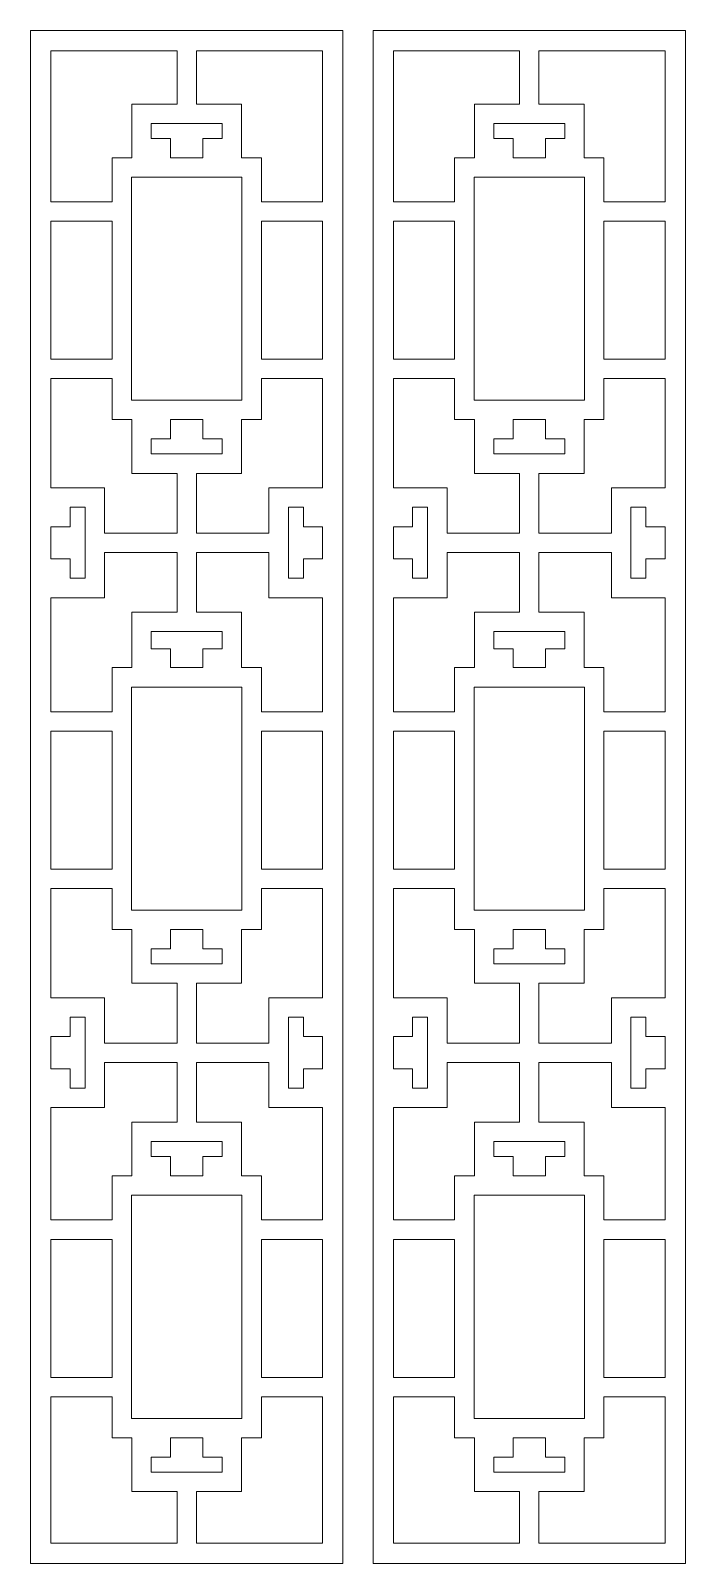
# Model space of a CAD drawing. Header units: centimetres. Extents: x -10 to -1.9, y -9.5 to 9.5.
import ezdxf

# ---------------------------------------------------------------- set-up
doc = ezdxf.new("R2010")
doc.units = ezdxf.units.CM
doc.header["$MEASUREMENT"] = 0
doc.layers.add('layer 1', color=7, linetype='Continuous')

msp = doc.modelspace()

# ---------------------------------------------------------------- linework, layer by layer
at = {"layer": 'layer 1', "color": 250, "lineweight": 9}
for points, knots in [([(-10.01028, 9.5), (-10.01028, 9.5), (-10.01028, 9.5), (-10.01028, 9.5), (-10.01028, 9.5), (-10.01028, 9.5), (-6.13964, 9.5), (-6.13964, 9.5), (-6.13964, 9.5), (-6.13964, 9.5), (-6.13964, -9.5), (-6.13964, -9.5), (-6.13964, -9.5), (-6.13964, -9.5), (-10.01028, -9.5), (-10.01028, -9.5), (-10.01028, -9.5), (-10.01028, -9.5), (-10.01028, 9.5), (-10.01028, 9.5)], [0, 0, 0, 0, 0.16666667, 0.16666667, 0.16666667, 0.16666667, 0.33333333, 0.33333333, 0.33333333, 0.33333333, 0.5, 0.5, 0.5, 0.5, 0.66666667, 0.66666667, 0.66666667, 0.66666667, 1, 1, 1, 1]), ([(-9.75881, 9.24853), (-9.75881, 9.24853), (-9.75881, 9.24853), (-9.75881, 9.24853), (-9.75881, 9.24853), (-9.75881, 9.24853), (-8.195, 9.24853), (-8.195, 9.24853), (-8.195, 9.24853), (-8.195, 9.24853), (-8.195, 8.59073), (-8.195, 8.59073), (-8.195, 8.59073), (-8.195, 8.59073), (-8.51511, 8.59073), (-8.51511, 8.59073), (-8.51511, 8.59073), (-8.51511, 8.59073), (-8.75521, 8.59073), (-8.75521, 8.59073), (-8.75521, 8.59073), (-8.75521, 8.59073), (-8.75521, 8.35064), (-8.75521, 8.35064), (-8.75521, 8.35064), (-8.75521, 8.35064), (-8.75521, 8.16463), (-8.75521, 8.16463), (-8.75521, 8.16463), (-8.75521, 8.16463), (-8.75521, 7.92454), (-8.75521, 7.92454), (-8.75521, 7.92454), (-8.75521, 7.92454), (-8.99922, 7.92454), (-8.99922, 7.92454), (-8.99922, 7.92454), (-8.99922, 7.92454), (-8.99922, 7.37865), (-8.99922, 7.37865), (-8.99922, 7.37865), (-8.99922, 7.37865), (-9.75881, 7.37865), (-9.75881, 7.37865), (-9.75881, 7.37865), (-9.75881, 7.37865), (-9.75881, 9.24853), (-9.75881, 9.24853)], [0, 0, 0, 0, 0.07692308, 0.07692308, 0.07692308, 0.07692308, 0.15384615, 0.15384615, 0.15384615, 0.15384615, 0.23076923, 0.23076923, 0.23076923, 0.23076923, 0.30769231, 0.30769231, 0.30769231, 0.30769231, 0.38461538, 0.38461538, 0.38461538, 0.38461538, 0.46153846, 0.46153846, 0.46153846, 0.46153846, 0.53846154, 0.53846154, 0.53846154, 0.53846154, 0.61538462, 0.61538462, 0.61538462, 0.61538462, 0.69230769, 0.69230769, 0.69230769, 0.69230769, 0.76923077, 0.76923077, 0.76923077, 0.76923077, 0.84615385, 0.84615385, 0.84615385, 0.84615385, 1, 1, 1, 1]), ([(-7.95492, 9.24853), (-7.95492, 9.24853), (-7.95492, 9.24853), (-7.95492, 9.24853), (-7.95492, 9.24853), (-7.95492, 9.24853), (-6.39109, 9.24853), (-6.39109, 9.24853), (-6.39109, 9.24853), (-6.39109, 9.24853), (-6.39109, 7.37865), (-6.39109, 7.37865), (-6.39109, 7.37865), (-6.39109, 7.37865), (-7.1507, 7.37865), (-7.1507, 7.37865), (-7.1507, 7.37865), (-7.1507, 7.37865), (-7.1507, 7.92454), (-7.1507, 7.92454), (-7.1507, 7.92454), (-7.1507, 7.92454), (-7.39473, 7.92454), (-7.39473, 7.92454), (-7.39473, 7.92454), (-7.39473, 7.92454), (-7.39473, 8.16463), (-7.39473, 8.16463), (-7.39473, 8.16463), (-7.39473, 8.16463), (-7.39473, 8.35064), (-7.39473, 8.35064), (-7.39473, 8.35064), (-7.39473, 8.35064), (-7.39473, 8.59073), (-7.39473, 8.59073), (-7.39473, 8.59073), (-7.39473, 8.59073), (-7.63479, 8.59073), (-7.63479, 8.59073), (-7.63479, 8.59073), (-7.63479, 8.59073), (-7.95492, 8.59073), (-7.95492, 8.59073), (-7.95492, 8.59073), (-7.95492, 8.59073), (-7.95492, 9.24853), (-7.95492, 9.24853)], [0, 0, 0, 0, 0.07692308, 0.07692308, 0.07692308, 0.07692308, 0.15384615, 0.15384615, 0.15384615, 0.15384615, 0.23076923, 0.23076923, 0.23076923, 0.23076923, 0.30769231, 0.30769231, 0.30769231, 0.30769231, 0.38461538, 0.38461538, 0.38461538, 0.38461538, 0.46153846, 0.46153846, 0.46153846, 0.46153846, 0.53846154, 0.53846154, 0.53846154, 0.53846154, 0.61538462, 0.61538462, 0.61538462, 0.61538462, 0.69230769, 0.69230769, 0.69230769, 0.69230769, 0.76923077, 0.76923077, 0.76923077, 0.76923077, 0.84615385, 0.84615385, 0.84615385, 0.84615385, 1, 1, 1, 1]), ([(-7.8749, 7.92454), (-7.8749, 7.92454), (-7.8749, 7.92454), (-7.8749, 7.92454), (-7.8749, 7.92454), (-7.8749, 7.92454), (-7.8749, 8.16463), (-7.8749, 8.16463), (-7.8749, 8.16463), (-7.8749, 8.16463), (-7.63479, 8.16463), (-7.63479, 8.16463), (-7.63479, 8.16463), (-7.63479, 8.16463), (-7.63479, 8.35064), (-7.63479, 8.35064), (-7.63479, 8.35064), (-7.63479, 8.35064), (-8.51511, 8.35064), (-8.51511, 8.35064), (-8.51511, 8.35064), (-8.51511, 8.35064), (-8.51511, 8.16463), (-8.51511, 8.16463), (-8.51511, 8.16463), (-8.51511, 8.16463), (-8.27504, 8.16463), (-8.27504, 8.16463), (-8.27504, 8.16463), (-8.27504, 8.16463), (-8.27504, 7.92454), (-8.27504, 7.92454), (-8.27504, 7.92454), (-8.27504, 7.92454), (-7.8749, 7.92454), (-7.8749, 7.92454)], [0, 0, 0, 0, 0.1, 0.1, 0.1, 0.1, 0.2, 0.2, 0.2, 0.2, 0.3, 0.3, 0.3, 0.3, 0.4, 0.4, 0.4, 0.4, 0.5, 0.5, 0.5, 0.5, 0.6, 0.6, 0.6, 0.6, 0.7, 0.7, 0.7, 0.7, 0.8, 0.8, 0.8, 0.8, 1, 1, 1, 1]), ([(-8.75913, 7.68446), (-8.75913, 7.68446), (-7.39078, 7.68446), (-7.39078, 7.68446), (-7.39078, 7.68446), (-7.39078, 7.68446), (-7.39078, 4.9184), (-7.39078, 4.9184), (-7.39078, 4.9184), (-7.39078, 4.9184), (-8.75913, 4.9184), (-8.75913, 4.9184), (-8.75913, 4.9184), (-8.75913, 4.9184), (-8.75913, 7.68446), (-8.75913, 7.68446)], [0, 0, 0, 0, 0.2, 0.2, 0.2, 0.2, 0.4, 0.4, 0.4, 0.4, 0.6, 0.6, 0.6, 0.6, 1, 1, 1, 1]), ([(-9.75881, 5.42684), (-9.75881, 5.42684), (-9.75881, 5.42684), (-9.75881, 5.42684), (-9.75881, 5.42684), (-9.75881, 5.42684), (-9.75881, 7.13856), (-9.75881, 7.13856), (-9.75881, 7.13856), (-9.75881, 7.13856), (-8.99922, 7.13856), (-8.99922, 7.13856), (-8.99922, 7.13856), (-8.99922, 7.13856), (-8.99922, 5.42684), (-8.99922, 5.42684), (-8.99922, 5.42684), (-8.99922, 5.42684), (-9.75881, 5.42684), (-9.75881, 5.42684)], [0, 0, 0, 0, 0.16666667, 0.16666667, 0.16666667, 0.16666667, 0.33333333, 0.33333333, 0.33333333, 0.33333333, 0.5, 0.5, 0.5, 0.5, 0.66666667, 0.66666667, 0.66666667, 0.66666667, 1, 1, 1, 1]), ([(-6.39109, 7.13856), (-6.39109, 7.13856), (-6.39109, 7.13856), (-6.39109, 7.13856), (-6.39109, 7.13856), (-6.39109, 7.13856), (-6.39109, 5.42684), (-6.39109, 5.42684), (-6.39109, 5.42684), (-6.39109, 5.42684), (-7.1507, 5.42684), (-7.1507, 5.42684), (-7.1507, 5.42684), (-7.1507, 5.42684), (-7.1507, 7.13856), (-7.1507, 7.13856), (-7.1507, 7.13856), (-7.1507, 7.13856), (-6.39109, 7.13856), (-6.39109, 7.13856)], [0, 0, 0, 0, 0.16666667, 0.16666667, 0.16666667, 0.16666667, 0.33333333, 0.33333333, 0.33333333, 0.33333333, 0.5, 0.5, 0.5, 0.5, 0.66666667, 0.66666667, 0.66666667, 0.66666667, 1, 1, 1, 1]), ([(-9.75881, 3.83125), (-9.75881, 3.83125), (-9.75881, 3.83125), (-9.75881, 3.83125), (-9.75881, 3.83125), (-9.75881, 3.83125), (-9.75881, 5.18675), (-9.75881, 5.18675), (-9.75881, 5.18675), (-9.75881, 5.18675), (-8.99922, 5.18675), (-8.99922, 5.18675), (-8.99922, 5.18675), (-8.99922, 5.18675), (-8.99922, 4.67832), (-8.99922, 4.67832), (-8.99922, 4.67832), (-8.99922, 4.67832), (-8.75521, 4.67832), (-8.75521, 4.67832), (-8.75521, 4.67832), (-8.75521, 4.67832), (-8.75521, 4.43823), (-8.75521, 4.43823), (-8.75521, 4.43823), (-8.75521, 4.43823), (-8.75521, 4.25221), (-8.75521, 4.25221), (-8.75521, 4.25221), (-8.75521, 4.25221), (-8.75521, 4.01213), (-8.75521, 4.01213), (-8.75521, 4.01213), (-8.75521, 4.01213), (-8.51511, 4.01213), (-8.51511, 4.01213), (-8.51511, 4.01213), (-8.51511, 4.01213), (-8.195, 4.01213), (-8.195, 4.01213), (-8.195, 4.01213), (-8.195, 4.01213), (-8.195, 3.27105), (-8.195, 3.27105), (-8.195, 3.27105), (-8.195, 3.27105), (-9.09359, 3.27105), (-9.09359, 3.27105), (-9.09359, 3.27105), (-9.09359, 3.27105), (-9.09359, 3.59116), (-9.09359, 3.59116), (-9.09359, 3.59116), (-9.09359, 3.59116), (-9.09359, 3.83125), (-9.09359, 3.83125), (-9.09359, 3.83125), (-9.09359, 3.83125), (-9.33368, 3.83125), (-9.33368, 3.83125), (-9.33368, 3.83125), (-9.33368, 3.83125), (-9.51968, 3.83125), (-9.51968, 3.83125), (-9.51968, 3.83125), (-9.51968, 3.83125), (-9.75881, 3.83125), (-9.75881, 3.83125)], [0, 0, 0, 0, 0.05555556, 0.05555556, 0.05555556, 0.05555556, 0.11111111, 0.11111111, 0.11111111, 0.11111111, 0.16666667, 0.16666667, 0.16666667, 0.16666667, 0.22222222, 0.22222222, 0.22222222, 0.22222222, 0.27777778, 0.27777778, 0.27777778, 0.27777778, 0.33333333, 0.33333333, 0.33333333, 0.33333333, 0.38888889, 0.38888889, 0.38888889, 0.38888889, 0.44444444, 0.44444444, 0.44444444, 0.44444444, 0.5, 0.5, 0.5, 0.5, 0.55555556, 0.55555556, 0.55555556, 0.55555556, 0.61111111, 0.61111111, 0.61111111, 0.61111111, 0.66666667, 0.66666667, 0.66666667, 0.66666667, 0.72222222, 0.72222222, 0.72222222, 0.72222222, 0.77777778, 0.77777778, 0.77777778, 0.77777778, 0.83333333, 0.83333333, 0.83333333, 0.83333333, 0.88888889, 0.88888889, 0.88888889, 0.88888889, 1, 1, 1, 1]), ([(-6.39109, 5.18675), (-6.39109, 5.18675), (-6.39109, 5.18675), (-6.39109, 5.18675), (-6.39109, 5.18675), (-6.39109, 5.18675), (-6.39109, 3.83125), (-6.39109, 3.83125), (-6.39109, 3.83125), (-6.39109, 3.83125), (-6.63022, 3.83125), (-6.63022, 3.83125), (-6.63022, 3.83125), (-6.63022, 3.83125), (-6.81623, 3.83125), (-6.81623, 3.83125), (-6.81623, 3.83125), (-6.81623, 3.83125), (-7.05632, 3.83125), (-7.05632, 3.83125), (-7.05632, 3.83125), (-7.05632, 3.83125), (-7.05632, 3.59116), (-7.05632, 3.59116), (-7.05632, 3.59116), (-7.05632, 3.59116), (-7.05632, 3.27105), (-7.05632, 3.27105), (-7.05632, 3.27105), (-7.05632, 3.27105), (-7.95492, 3.27105), (-7.95492, 3.27105), (-7.95492, 3.27105), (-7.95492, 3.27105), (-7.95492, 4.01213), (-7.95492, 4.01213), (-7.95492, 4.01213), (-7.95492, 4.01213), (-7.63479, 4.01213), (-7.63479, 4.01213), (-7.63479, 4.01213), (-7.63479, 4.01213), (-7.39473, 4.01213), (-7.39473, 4.01213), (-7.39473, 4.01213), (-7.39473, 4.01213), (-7.39473, 4.25221), (-7.39473, 4.25221), (-7.39473, 4.25221), (-7.39473, 4.25221), (-7.39473, 4.43823), (-7.39473, 4.43823), (-7.39473, 4.43823), (-7.39473, 4.43823), (-7.39473, 4.67832), (-7.39473, 4.67832), (-7.39473, 4.67832), (-7.39473, 4.67832), (-7.1507, 4.67832), (-7.1507, 4.67832), (-7.1507, 4.67832), (-7.1507, 4.67832), (-7.1507, 5.18675), (-7.1507, 5.18675), (-7.1507, 5.18675), (-7.1507, 5.18675), (-6.39109, 5.18675), (-6.39109, 5.18675)], [0, 0, 0, 0, 0.05555556, 0.05555556, 0.05555556, 0.05555556, 0.11111111, 0.11111111, 0.11111111, 0.11111111, 0.16666667, 0.16666667, 0.16666667, 0.16666667, 0.22222222, 0.22222222, 0.22222222, 0.22222222, 0.27777778, 0.27777778, 0.27777778, 0.27777778, 0.33333333, 0.33333333, 0.33333333, 0.33333333, 0.38888889, 0.38888889, 0.38888889, 0.38888889, 0.44444444, 0.44444444, 0.44444444, 0.44444444, 0.5, 0.5, 0.5, 0.5, 0.55555556, 0.55555556, 0.55555556, 0.55555556, 0.61111111, 0.61111111, 0.61111111, 0.61111111, 0.66666667, 0.66666667, 0.66666667, 0.66666667, 0.72222222, 0.72222222, 0.72222222, 0.72222222, 0.77777778, 0.77777778, 0.77777778, 0.77777778, 0.83333333, 0.83333333, 0.83333333, 0.83333333, 0.88888889, 0.88888889, 0.88888889, 0.88888889, 1, 1, 1, 1]), ([(-8.27504, 4.67832), (-8.27504, 4.67832), (-8.27504, 4.67832), (-8.27504, 4.67832), (-8.27504, 4.67832), (-8.27504, 4.67832), (-8.27504, 4.43823), (-8.27504, 4.43823), (-8.27504, 4.43823), (-8.27504, 4.43823), (-8.51511, 4.43823), (-8.51511, 4.43823), (-8.51511, 4.43823), (-8.51511, 4.43823), (-8.51511, 4.25221), (-8.51511, 4.25221), (-8.51511, 4.25221), (-8.51511, 4.25221), (-7.63479, 4.25221), (-7.63479, 4.25221), (-7.63479, 4.25221), (-7.63479, 4.25221), (-7.63479, 4.43823), (-7.63479, 4.43823), (-7.63479, 4.43823), (-7.63479, 4.43823), (-7.8749, 4.43823), (-7.8749, 4.43823), (-7.8749, 4.43823), (-7.8749, 4.43823), (-7.8749, 4.67832), (-7.8749, 4.67832), (-7.8749, 4.67832), (-7.8749, 4.67832), (-8.27504, 4.67832), (-8.27504, 4.67832)], [0, 0, 0, 0, 0.1, 0.1, 0.1, 0.1, 0.2, 0.2, 0.2, 0.2, 0.3, 0.3, 0.3, 0.3, 0.4, 0.4, 0.4, 0.4, 0.5, 0.5, 0.5, 0.5, 0.6, 0.6, 0.6, 0.6, 0.7, 0.7, 0.7, 0.7, 0.8, 0.8, 0.8, 0.8, 1, 1, 1, 1]), ([(-9.75881, 2.95093), (-9.75881, 2.95093), (-9.75881, 2.95093), (-9.75881, 2.95093), (-9.75881, 2.95093), (-9.75881, 2.95093), (-9.75881, 3.35107), (-9.75881, 3.35107), (-9.75881, 3.35107), (-9.75881, 3.35107), (-9.51968, 3.35107), (-9.51968, 3.35107), (-9.51968, 3.35107), (-9.51968, 3.35107), (-9.51968, 3.59116), (-9.51968, 3.59116), (-9.51968, 3.59116), (-9.51968, 3.59116), (-9.33368, 3.59116), (-9.33368, 3.59116), (-9.33368, 3.59116), (-9.33368, 3.59116), (-9.33368, 2.71085), (-9.33368, 2.71085), (-9.33368, 2.71085), (-9.33368, 2.71085), (-9.51968, 2.71085), (-9.51968, 2.71085), (-9.51968, 2.71085), (-9.51968, 2.71085), (-9.51968, 2.95093), (-9.51968, 2.95093), (-9.51968, 2.95093), (-9.51968, 2.95093), (-9.75881, 2.95093), (-9.75881, 2.95093)], [0, 0, 0, 0, 0.1, 0.1, 0.1, 0.1, 0.2, 0.2, 0.2, 0.2, 0.3, 0.3, 0.3, 0.3, 0.4, 0.4, 0.4, 0.4, 0.5, 0.5, 0.5, 0.5, 0.6, 0.6, 0.6, 0.6, 0.7, 0.7, 0.7, 0.7, 0.8, 0.8, 0.8, 0.8, 1, 1, 1, 1]), ([(-6.39109, 3.35107), (-6.39109, 3.35107), (-6.39109, 3.35107), (-6.39109, 3.35107), (-6.39109, 3.35107), (-6.39109, 3.35107), (-6.39109, 2.95093), (-6.39109, 2.95093), (-6.39109, 2.95093), (-6.39109, 2.95093), (-6.63022, 2.95093), (-6.63022, 2.95093), (-6.63022, 2.95093), (-6.63022, 2.95093), (-6.63022, 2.71085), (-6.63022, 2.71085), (-6.63022, 2.71085), (-6.63022, 2.71085), (-6.81623, 2.71085), (-6.81623, 2.71085), (-6.81623, 2.71085), (-6.81623, 2.71085), (-6.81623, 3.59116), (-6.81623, 3.59116), (-6.81623, 3.59116), (-6.81623, 3.59116), (-6.63022, 3.59116), (-6.63022, 3.59116), (-6.63022, 3.59116), (-6.63022, 3.59116), (-6.63022, 3.35107), (-6.63022, 3.35107), (-6.63022, 3.35107), (-6.63022, 3.35107), (-6.39109, 3.35107), (-6.39109, 3.35107)], [0, 0, 0, 0, 0.1, 0.1, 0.1, 0.1, 0.2, 0.2, 0.2, 0.2, 0.3, 0.3, 0.3, 0.3, 0.4, 0.4, 0.4, 0.4, 0.5, 0.5, 0.5, 0.5, 0.6, 0.6, 0.6, 0.6, 0.7, 0.7, 0.7, 0.7, 0.8, 0.8, 0.8, 0.8, 1, 1, 1, 1]), ([(-9.75881, 1.05746), (-9.75881, 1.05746), (-9.75881, 1.05746), (-9.75881, 1.05746), (-9.75881, 1.05746), (-9.75881, 1.05746), (-9.75881, 2.47076), (-9.75881, 2.47076), (-9.75881, 2.47076), (-9.75881, 2.47076), (-9.51968, 2.47076), (-9.51968, 2.47076), (-9.51968, 2.47076), (-9.51968, 2.47076), (-9.33368, 2.47076), (-9.33368, 2.47076), (-9.33368, 2.47076), (-9.33368, 2.47076), (-9.09359, 2.47076), (-9.09359, 2.47076), (-9.09359, 2.47076), (-9.09359, 2.47076), (-9.09359, 2.71085), (-9.09359, 2.71085), (-9.09359, 2.71085), (-9.09359, 2.71085), (-9.09359, 3.03096), (-9.09359, 3.03096), (-9.09359, 3.03096), (-9.09359, 3.03096), (-8.195, 3.03096), (-8.195, 3.03096), (-8.195, 3.03096), (-8.195, 3.03096), (-8.195, 2.28988), (-8.195, 2.28988), (-8.195, 2.28988), (-8.195, 2.28988), (-8.51511, 2.28988), (-8.51511, 2.28988), (-8.51511, 2.28988), (-8.51511, 2.28988), (-8.75521, 2.28988), (-8.75521, 2.28988), (-8.75521, 2.28988), (-8.75521, 2.28988), (-8.75521, 1.60337), (-8.75521, 1.60337), (-8.75521, 1.60337), (-8.75521, 1.60337), (-8.99922, 1.60337), (-8.99922, 1.60337), (-8.99922, 1.60337), (-8.99922, 1.60337), (-8.99922, 1.05746), (-8.99922, 1.05746), (-8.99922, 1.05746), (-8.99922, 1.05746), (-9.75881, 1.05746), (-9.75881, 1.05746)], [0, 0, 0, 0, 0.0625, 0.0625, 0.0625, 0.0625, 0.125, 0.125, 0.125, 0.125, 0.1875, 0.1875, 0.1875, 0.1875, 0.25, 0.25, 0.25, 0.25, 0.3125, 0.3125, 0.3125, 0.3125, 0.375, 0.375, 0.375, 0.375, 0.4375, 0.4375, 0.4375, 0.4375, 0.5, 0.5, 0.5, 0.5, 0.5625, 0.5625, 0.5625, 0.5625, 0.625, 0.625, 0.625, 0.625, 0.6875, 0.6875, 0.6875, 0.6875, 0.75, 0.75, 0.75, 0.75, 0.8125, 0.8125, 0.8125, 0.8125, 0.875, 0.875, 0.875, 0.875, 1, 1, 1, 1]), ([(-6.39109, 2.47076), (-6.39109, 2.47076), (-6.39109, 2.47076), (-6.39109, 2.47076), (-6.39109, 2.47076), (-6.39109, 2.47076), (-6.39109, 1.05746), (-6.39109, 1.05746), (-6.39109, 1.05746), (-6.39109, 1.05746), (-7.1507, 1.05746), (-7.1507, 1.05746), (-7.1507, 1.05746), (-7.1507, 1.05746), (-7.1507, 1.60337), (-7.1507, 1.60337), (-7.1507, 1.60337), (-7.1507, 1.60337), (-7.39473, 1.60337), (-7.39473, 1.60337), (-7.39473, 1.60337), (-7.39473, 1.60337), (-7.39473, 2.28988), (-7.39473, 2.28988), (-7.39473, 2.28988), (-7.39473, 2.28988), (-7.63479, 2.28988), (-7.63479, 2.28988), (-7.63479, 2.28988), (-7.63479, 2.28988), (-7.95492, 2.28988), (-7.95492, 2.28988), (-7.95492, 2.28988), (-7.95492, 2.28988), (-7.95492, 3.03096), (-7.95492, 3.03096), (-7.95492, 3.03096), (-7.95492, 3.03096), (-7.05632, 3.03096), (-7.05632, 3.03096), (-7.05632, 3.03096), (-7.05632, 3.03096), (-7.05632, 2.71085), (-7.05632, 2.71085), (-7.05632, 2.71085), (-7.05632, 2.71085), (-7.05632, 2.47076), (-7.05632, 2.47076), (-7.05632, 2.47076), (-7.05632, 2.47076), (-6.81623, 2.47076), (-6.81623, 2.47076), (-6.81623, 2.47076), (-6.81623, 2.47076), (-6.63022, 2.47076), (-6.63022, 2.47076), (-6.63022, 2.47076), (-6.63022, 2.47076), (-6.39109, 2.47076), (-6.39109, 2.47076)], [0, 0, 0, 0, 0.0625, 0.0625, 0.0625, 0.0625, 0.125, 0.125, 0.125, 0.125, 0.1875, 0.1875, 0.1875, 0.1875, 0.25, 0.25, 0.25, 0.25, 0.3125, 0.3125, 0.3125, 0.3125, 0.375, 0.375, 0.375, 0.375, 0.4375, 0.4375, 0.4375, 0.4375, 0.5, 0.5, 0.5, 0.5, 0.5625, 0.5625, 0.5625, 0.5625, 0.625, 0.625, 0.625, 0.625, 0.6875, 0.6875, 0.6875, 0.6875, 0.75, 0.75, 0.75, 0.75, 0.8125, 0.8125, 0.8125, 0.8125, 0.875, 0.875, 0.875, 0.875, 1, 1, 1, 1]), ([(-8.27504, 1.60337), (-8.27504, 1.60337), (-8.27504, 1.60337), (-8.27504, 1.60337), (-8.27504, 1.60337), (-8.27504, 1.60337), (-7.8749, 1.60337), (-7.8749, 1.60337), (-7.8749, 1.60337), (-7.8749, 1.60337), (-7.8749, 1.83861), (-7.8749, 1.83861), (-7.8749, 1.83861), (-7.8749, 1.83861), (-7.63479, 1.83861), (-7.63479, 1.83861), (-7.63479, 1.83861), (-7.63479, 1.83861), (-7.63479, 2.04979), (-7.63479, 2.04979), (-7.63479, 2.04979), (-7.63479, 2.04979), (-8.51511, 2.04979), (-8.51511, 2.04979), (-8.51511, 2.04979), (-8.51511, 2.04979), (-8.51511, 1.83861), (-8.51511, 1.83861), (-8.51511, 1.83861), (-8.51511, 1.83861), (-8.27504, 1.83861), (-8.27504, 1.83861), (-8.27504, 1.83861), (-8.27504, 1.83861), (-8.27504, 1.60337), (-8.27504, 1.60337)], [0, 0, 0, 0, 0.1, 0.1, 0.1, 0.1, 0.2, 0.2, 0.2, 0.2, 0.3, 0.3, 0.3, 0.3, 0.4, 0.4, 0.4, 0.4, 0.5, 0.5, 0.5, 0.5, 0.6, 0.6, 0.6, 0.6, 0.7, 0.7, 0.7, 0.7, 0.8, 0.8, 0.8, 0.8, 1, 1, 1, 1]), ([(-8.75913, 1.36327), (-8.75913, 1.36327), (-8.75913, 1.36327), (-8.75913, 1.36327), (-8.75913, 1.36327), (-8.75913, 1.36327), (-7.39078, 1.36327), (-7.39078, 1.36327), (-7.39078, 1.36327), (-7.39078, 1.36327), (-7.39078, -1.40278), (-7.39078, -1.40278), (-7.39078, -1.40278), (-7.39078, -1.40278), (-8.75913, -1.40278), (-8.75913, -1.40278), (-8.75913, -1.40278), (-8.75913, -1.40278), (-8.75913, 1.36327), (-8.75913, 1.36327)], [0, 0, 0, 0, 0.16666667, 0.16666667, 0.16666667, 0.16666667, 0.33333333, 0.33333333, 0.33333333, 0.33333333, 0.5, 0.5, 0.5, 0.5, 0.66666667, 0.66666667, 0.66666667, 0.66666667, 1, 1, 1, 1]), ([(-9.75881, -0.89433), (-9.75881, -0.89433), (-9.75881, -0.89433), (-9.75881, -0.89433), (-9.75881, -0.89433), (-9.75881, -0.89433), (-9.75881, 0.81739), (-9.75881, 0.81739), (-9.75881, 0.81739), (-9.75881, 0.81739), (-8.99922, 0.81739), (-8.99922, 0.81739), (-8.99922, 0.81739), (-8.99922, 0.81739), (-8.99922, -0.89433), (-8.99922, -0.89433), (-8.99922, -0.89433), (-8.99922, -0.89433), (-9.75881, -0.89433), (-9.75881, -0.89433)], [0, 0, 0, 0, 0.16666667, 0.16666667, 0.16666667, 0.16666667, 0.33333333, 0.33333333, 0.33333333, 0.33333333, 0.5, 0.5, 0.5, 0.5, 0.66666667, 0.66666667, 0.66666667, 0.66666667, 1, 1, 1, 1]), ([(-6.39109, 0.81739), (-6.39109, 0.81739), (-6.39109, 0.81739), (-6.39109, 0.81739), (-6.39109, 0.81739), (-6.39109, 0.81739), (-6.39109, -0.89433), (-6.39109, -0.89433), (-6.39109, -0.89433), (-6.39109, -0.89433), (-7.1507, -0.89433), (-7.1507, -0.89433), (-7.1507, -0.89433), (-7.1507, -0.89433), (-7.1507, 0.81739), (-7.1507, 0.81739), (-7.1507, 0.81739), (-7.1507, 0.81739), (-6.39109, 0.81739), (-6.39109, 0.81739)], [0, 0, 0, 0, 0.16666667, 0.16666667, 0.16666667, 0.16666667, 0.33333333, 0.33333333, 0.33333333, 0.33333333, 0.5, 0.5, 0.5, 0.5, 0.66666667, 0.66666667, 0.66666667, 0.66666667, 1, 1, 1, 1]), ([(-9.75881, -2.48993), (-9.75881, -2.48993), (-9.75881, -2.48993), (-9.75881, -2.48993), (-9.75881, -2.48993), (-9.75881, -2.48993), (-9.75881, -1.13441), (-9.75881, -1.13441), (-9.75881, -1.13441), (-9.75881, -1.13441), (-8.99922, -1.13441), (-8.99922, -1.13441), (-8.99922, -1.13441), (-8.99922, -1.13441), (-8.99922, -1.64286), (-8.99922, -1.64286), (-8.99922, -1.64286), (-8.99922, -1.64286), (-8.75521, -1.64286), (-8.75521, -1.64286), (-8.75521, -1.64286), (-8.75521, -1.64286), (-8.75521, -1.88295), (-8.75521, -1.88295), (-8.75521, -1.88295), (-8.75521, -1.88295), (-8.75521, -2.06896), (-8.75521, -2.06896), (-8.75521, -2.06896), (-8.75521, -2.06896), (-8.75521, -2.30905), (-8.75521, -2.30905), (-8.75521, -2.30905), (-8.75521, -2.30905), (-8.51511, -2.30905), (-8.51511, -2.30905), (-8.51511, -2.30905), (-8.51511, -2.30905), (-8.195, -2.30905), (-8.195, -2.30905), (-8.195, -2.30905), (-8.195, -2.30905), (-8.195, -3.05013), (-8.195, -3.05013), (-8.195, -3.05013), (-8.195, -3.05013), (-9.09359, -3.05013), (-9.09359, -3.05013), (-9.09359, -3.05013), (-9.09359, -3.05013), (-9.09359, -2.73002), (-9.09359, -2.73002), (-9.09359, -2.73002), (-9.09359, -2.73002), (-9.09359, -2.48993), (-9.09359, -2.48993), (-9.09359, -2.48993), (-9.09359, -2.48993), (-9.33368, -2.48993), (-9.33368, -2.48993), (-9.33368, -2.48993), (-9.33368, -2.48993), (-9.51968, -2.48993), (-9.51968, -2.48993), (-9.51968, -2.48993), (-9.51968, -2.48993), (-9.75881, -2.48993), (-9.75881, -2.48993)], [0, 0, 0, 0, 0.05555556, 0.05555556, 0.05555556, 0.05555556, 0.11111111, 0.11111111, 0.11111111, 0.11111111, 0.16666667, 0.16666667, 0.16666667, 0.16666667, 0.22222222, 0.22222222, 0.22222222, 0.22222222, 0.27777778, 0.27777778, 0.27777778, 0.27777778, 0.33333333, 0.33333333, 0.33333333, 0.33333333, 0.38888889, 0.38888889, 0.38888889, 0.38888889, 0.44444444, 0.44444444, 0.44444444, 0.44444444, 0.5, 0.5, 0.5, 0.5, 0.55555556, 0.55555556, 0.55555556, 0.55555556, 0.61111111, 0.61111111, 0.61111111, 0.61111111, 0.66666667, 0.66666667, 0.66666667, 0.66666667, 0.72222222, 0.72222222, 0.72222222, 0.72222222, 0.77777778, 0.77777778, 0.77777778, 0.77777778, 0.83333333, 0.83333333, 0.83333333, 0.83333333, 0.88888889, 0.88888889, 0.88888889, 0.88888889, 1, 1, 1, 1]), ([(-6.39109, -1.13441), (-6.39109, -1.13441), (-6.39109, -1.13441), (-6.39109, -1.13441), (-6.39109, -1.13441), (-6.39109, -1.13441), (-6.39109, -2.48993), (-6.39109, -2.48993), (-6.39109, -2.48993), (-6.39109, -2.48993), (-6.63022, -2.48993), (-6.63022, -2.48993), (-6.63022, -2.48993), (-6.63022, -2.48993), (-6.81623, -2.48993), (-6.81623, -2.48993), (-6.81623, -2.48993), (-6.81623, -2.48993), (-7.05632, -2.48993), (-7.05632, -2.48993), (-7.05632, -2.48993), (-7.05632, -2.48993), (-7.05632, -2.73002), (-7.05632, -2.73002), (-7.05632, -2.73002), (-7.05632, -2.73002), (-7.05632, -3.05013), (-7.05632, -3.05013), (-7.05632, -3.05013), (-7.05632, -3.05013), (-7.95492, -3.05013), (-7.95492, -3.05013), (-7.95492, -3.05013), (-7.95492, -3.05013), (-7.95492, -2.30905), (-7.95492, -2.30905), (-7.95492, -2.30905), (-7.95492, -2.30905), (-7.63479, -2.30905), (-7.63479, -2.30905), (-7.63479, -2.30905), (-7.63479, -2.30905), (-7.39473, -2.30905), (-7.39473, -2.30905), (-7.39473, -2.30905), (-7.39473, -2.30905), (-7.39473, -2.06896), (-7.39473, -2.06896), (-7.39473, -2.06896), (-7.39473, -2.06896), (-7.39473, -1.88295), (-7.39473, -1.88295), (-7.39473, -1.88295), (-7.39473, -1.88295), (-7.39473, -1.64286), (-7.39473, -1.64286), (-7.39473, -1.64286), (-7.39473, -1.64286), (-7.1507, -1.64286), (-7.1507, -1.64286), (-7.1507, -1.64286), (-7.1507, -1.64286), (-7.1507, -1.13441), (-7.1507, -1.13441), (-7.1507, -1.13441), (-7.1507, -1.13441), (-6.39109, -1.13441), (-6.39109, -1.13441)], [0, 0, 0, 0, 0.05555556, 0.05555556, 0.05555556, 0.05555556, 0.11111111, 0.11111111, 0.11111111, 0.11111111, 0.16666667, 0.16666667, 0.16666667, 0.16666667, 0.22222222, 0.22222222, 0.22222222, 0.22222222, 0.27777778, 0.27777778, 0.27777778, 0.27777778, 0.33333333, 0.33333333, 0.33333333, 0.33333333, 0.38888889, 0.38888889, 0.38888889, 0.38888889, 0.44444444, 0.44444444, 0.44444444, 0.44444444, 0.5, 0.5, 0.5, 0.5, 0.55555556, 0.55555556, 0.55555556, 0.55555556, 0.61111111, 0.61111111, 0.61111111, 0.61111111, 0.66666667, 0.66666667, 0.66666667, 0.66666667, 0.72222222, 0.72222222, 0.72222222, 0.72222222, 0.77777778, 0.77777778, 0.77777778, 0.77777778, 0.83333333, 0.83333333, 0.83333333, 0.83333333, 0.88888889, 0.88888889, 0.88888889, 0.88888889, 1, 1, 1, 1]), ([(-8.27504, -1.64286), (-8.27504, -1.64286), (-8.27504, -1.64286), (-8.27504, -1.64286), (-8.27504, -1.64286), (-8.27504, -1.64286), (-8.27504, -1.88295), (-8.27504, -1.88295), (-8.27504, -1.88295), (-8.27504, -1.88295), (-8.51511, -1.88295), (-8.51511, -1.88295), (-8.51511, -1.88295), (-8.51511, -1.88295), (-8.51511, -2.06896), (-8.51511, -2.06896), (-8.51511, -2.06896), (-8.51511, -2.06896), (-7.63479, -2.06896), (-7.63479, -2.06896), (-7.63479, -2.06896), (-7.63479, -2.06896), (-7.63479, -1.88295), (-7.63479, -1.88295), (-7.63479, -1.88295), (-7.63479, -1.88295), (-7.8749, -1.88295), (-7.8749, -1.88295), (-7.8749, -1.88295), (-7.8749, -1.88295), (-7.8749, -1.64286), (-7.8749, -1.64286), (-7.8749, -1.64286), (-7.8749, -1.64286), (-8.27504, -1.64286), (-8.27504, -1.64286)], [0, 0, 0, 0, 0.1, 0.1, 0.1, 0.1, 0.2, 0.2, 0.2, 0.2, 0.3, 0.3, 0.3, 0.3, 0.4, 0.4, 0.4, 0.4, 0.5, 0.5, 0.5, 0.5, 0.6, 0.6, 0.6, 0.6, 0.7, 0.7, 0.7, 0.7, 0.8, 0.8, 0.8, 0.8, 1, 1, 1, 1]), ([(-9.75881, -3.37024), (-9.75881, -3.37024), (-9.75881, -3.37024), (-9.75881, -3.37024), (-9.75881, -3.37024), (-9.75881, -3.37024), (-9.75881, -2.9701), (-9.75881, -2.9701), (-9.75881, -2.9701), (-9.75881, -2.9701), (-9.51968, -2.9701), (-9.51968, -2.9701), (-9.51968, -2.9701), (-9.51968, -2.9701), (-9.51968, -2.73002), (-9.51968, -2.73002), (-9.51968, -2.73002), (-9.51968, -2.73002), (-9.33368, -2.73002), (-9.33368, -2.73002), (-9.33368, -2.73002), (-9.33368, -2.73002), (-9.33368, -3.61033), (-9.33368, -3.61033), (-9.33368, -3.61033), (-9.33368, -3.61033), (-9.51968, -3.61033), (-9.51968, -3.61033), (-9.51968, -3.61033), (-9.51968, -3.61033), (-9.51968, -3.37024), (-9.51968, -3.37024), (-9.51968, -3.37024), (-9.51968, -3.37024), (-9.75881, -3.37024), (-9.75881, -3.37024)], [0, 0, 0, 0, 0.1, 0.1, 0.1, 0.1, 0.2, 0.2, 0.2, 0.2, 0.3, 0.3, 0.3, 0.3, 0.4, 0.4, 0.4, 0.4, 0.5, 0.5, 0.5, 0.5, 0.6, 0.6, 0.6, 0.6, 0.7, 0.7, 0.7, 0.7, 0.8, 0.8, 0.8, 0.8, 1, 1, 1, 1]), ([(-6.39109, -2.9701), (-6.39109, -2.9701), (-6.39109, -2.9701), (-6.39109, -2.9701), (-6.39109, -2.9701), (-6.39109, -2.9701), (-6.39109, -3.37024), (-6.39109, -3.37024), (-6.39109, -3.37024), (-6.39109, -3.37024), (-6.63022, -3.37024), (-6.63022, -3.37024), (-6.63022, -3.37024), (-6.63022, -3.37024), (-6.63022, -3.61033), (-6.63022, -3.61033), (-6.63022, -3.61033), (-6.63022, -3.61033), (-6.81623, -3.61033), (-6.81623, -3.61033), (-6.81623, -3.61033), (-6.81623, -3.61033), (-6.81623, -2.73002), (-6.81623, -2.73002), (-6.81623, -2.73002), (-6.81623, -2.73002), (-6.63022, -2.73002), (-6.63022, -2.73002), (-6.63022, -2.73002), (-6.63022, -2.73002), (-6.63022, -2.9701), (-6.63022, -2.9701), (-6.63022, -2.9701), (-6.63022, -2.9701), (-6.39109, -2.9701), (-6.39109, -2.9701)], [0, 0, 0, 0, 0.1, 0.1, 0.1, 0.1, 0.2, 0.2, 0.2, 0.2, 0.3, 0.3, 0.3, 0.3, 0.4, 0.4, 0.4, 0.4, 0.5, 0.5, 0.5, 0.5, 0.6, 0.6, 0.6, 0.6, 0.7, 0.7, 0.7, 0.7, 0.8, 0.8, 0.8, 0.8, 1, 1, 1, 1]), ([(-9.75881, -5.24338), (-9.75881, -5.24338), (-9.75881, -5.24338), (-9.75881, -5.24338), (-9.75881, -5.24338), (-9.75881, -5.24338), (-9.75881, -3.85041), (-9.75881, -3.85041), (-9.75881, -3.85041), (-9.75881, -3.85041), (-9.51968, -3.85041), (-9.51968, -3.85041), (-9.51968, -3.85041), (-9.51968, -3.85041), (-9.33368, -3.85041), (-9.33368, -3.85041), (-9.33368, -3.85041), (-9.33368, -3.85041), (-9.09359, -3.85041), (-9.09359, -3.85041), (-9.09359, -3.85041), (-9.09359, -3.85041), (-9.09359, -3.61033), (-9.09359, -3.61033), (-9.09359, -3.61033), (-9.09359, -3.61033), (-9.09359, -3.29021), (-9.09359, -3.29021), (-9.09359, -3.29021), (-9.09359, -3.29021), (-8.195, -3.29021), (-8.195, -3.29021), (-8.195, -3.29021), (-8.195, -3.29021), (-8.195, -4.0313), (-8.195, -4.0313), (-8.195, -4.0313), (-8.195, -4.0313), (-8.51511, -4.0313), (-8.51511, -4.0313), (-8.51511, -4.0313), (-8.51511, -4.0313), (-8.75521, -4.0313), (-8.75521, -4.0313), (-8.75521, -4.0313), (-8.75521, -4.25135), (-8.75521, -4.47732), (-8.75521, -4.69749), (-8.75521, -4.69749), (-8.75521, -4.69749), (-8.99922, -4.69749), (-8.99922, -4.69749), (-8.99922, -4.69749), (-8.99922, -4.69749), (-8.99922, -5.24338), (-8.99922, -5.24338), (-8.99922, -5.24338), (-8.99922, -5.24338), (-9.75881, -5.24338), (-9.75881, -5.24338)], [0, 0, 0, 0, 0.0625, 0.0625, 0.0625, 0.0625, 0.125, 0.125, 0.125, 0.125, 0.1875, 0.1875, 0.1875, 0.1875, 0.25, 0.25, 0.25, 0.25, 0.3125, 0.3125, 0.3125, 0.3125, 0.375, 0.375, 0.375, 0.375, 0.4375, 0.4375, 0.4375, 0.4375, 0.5, 0.5, 0.5, 0.5, 0.5625, 0.5625, 0.5625, 0.5625, 0.625, 0.625, 0.625, 0.625, 0.6875, 0.6875, 0.6875, 0.6875, 0.75, 0.75, 0.75, 0.75, 0.8125, 0.8125, 0.8125, 0.8125, 0.875, 0.875, 0.875, 0.875, 1, 1, 1, 1]), ([(-6.39109, -3.85041), (-6.39109, -3.85041), (-6.39109, -3.85041), (-6.39109, -3.85041), (-6.39109, -3.85041), (-6.39109, -3.85041), (-6.39109, -5.24338), (-6.39109, -5.24338), (-6.39109, -5.24338), (-6.39109, -5.24338), (-7.1507, -5.24338), (-7.1507, -5.24338), (-7.1507, -5.24338), (-7.1507, -5.24338), (-7.1507, -4.69749), (-7.1507, -4.69749), (-7.1507, -4.69749), (-7.1507, -4.69749), (-7.39473, -4.69749), (-7.39473, -4.69749), (-7.39473, -4.69749), (-7.39473, -4.47732), (-7.39473, -4.25135), (-7.39473, -4.0313), (-7.39473, -4.0313), (-7.39473, -4.0313), (-7.63479, -4.0313), (-7.63479, -4.0313), (-7.63479, -4.0313), (-7.63479, -4.0313), (-7.95492, -4.0313), (-7.95492, -4.0313), (-7.95492, -4.0313), (-7.95492, -4.0313), (-7.95492, -3.29021), (-7.95492, -3.29021), (-7.95492, -3.29021), (-7.95492, -3.29021), (-7.05632, -3.29021), (-7.05632, -3.29021), (-7.05632, -3.29021), (-7.05632, -3.29021), (-7.05632, -3.61033), (-7.05632, -3.61033), (-7.05632, -3.61033), (-7.05632, -3.61033), (-7.05632, -3.85041), (-7.05632, -3.85041), (-7.05632, -3.85041), (-7.05632, -3.85041), (-6.81623, -3.85041), (-6.81623, -3.85041), (-6.81623, -3.85041), (-6.81623, -3.85041), (-6.63022, -3.85041), (-6.63022, -3.85041), (-6.63022, -3.85041), (-6.63022, -3.85041), (-6.39109, -3.85041), (-6.39109, -3.85041)], [0, 0, 0, 0, 0.0625, 0.0625, 0.0625, 0.0625, 0.125, 0.125, 0.125, 0.125, 0.1875, 0.1875, 0.1875, 0.1875, 0.25, 0.25, 0.25, 0.25, 0.3125, 0.3125, 0.3125, 0.3125, 0.375, 0.375, 0.375, 0.375, 0.4375, 0.4375, 0.4375, 0.4375, 0.5, 0.5, 0.5, 0.5, 0.5625, 0.5625, 0.5625, 0.5625, 0.625, 0.625, 0.625, 0.625, 0.6875, 0.6875, 0.6875, 0.6875, 0.75, 0.75, 0.75, 0.75, 0.8125, 0.8125, 0.8125, 0.8125, 0.875, 0.875, 0.875, 0.875, 1, 1, 1, 1]), ([(-8.27504, -4.69749), (-8.27504, -4.69749), (-8.27504, -4.69749), (-8.27504, -4.69749), (-8.27504, -4.69749), (-8.27504, -4.69749), (-7.8749, -4.69749), (-7.8749, -4.69749), (-7.8749, -4.69749), (-7.8749, -4.69749), (-7.8749, -4.45741), (-7.8749, -4.45741), (-7.8749, -4.45741), (-7.8749, -4.45741), (-7.63479, -4.45741), (-7.63479, -4.45741), (-7.63479, -4.45741), (-7.63479, -4.45741), (-7.63479, -4.27138), (-7.63479, -4.27138), (-7.63479, -4.27138), (-7.63479, -4.27138), (-8.51511, -4.27138), (-8.51511, -4.27138), (-8.51511, -4.27138), (-8.51511, -4.27138), (-8.51511, -4.45741), (-8.51511, -4.45741), (-8.51511, -4.45741), (-8.51511, -4.45741), (-8.27504, -4.45741), (-8.27504, -4.45741), (-8.27504, -4.45741), (-8.27504, -4.45741), (-8.27504, -4.69749), (-8.27504, -4.69749)], [0, 0, 0, 0, 0.1, 0.1, 0.1, 0.1, 0.2, 0.2, 0.2, 0.2, 0.3, 0.3, 0.3, 0.3, 0.4, 0.4, 0.4, 0.4, 0.5, 0.5, 0.5, 0.5, 0.6, 0.6, 0.6, 0.6, 0.7, 0.7, 0.7, 0.7, 0.8, 0.8, 0.8, 0.8, 1, 1, 1, 1]), ([(-8.75913, -4.93757), (-8.75913, -4.93757), (-8.75913, -4.93757), (-8.75913, -4.93757), (-8.75913, -4.93757), (-8.75913, -4.93757), (-7.39078, -4.93757), (-7.39078, -4.93757), (-7.39078, -4.93757), (-7.39078, -4.93757), (-7.39078, -7.70362), (-7.39078, -7.70362), (-7.39078, -7.70362), (-7.39078, -7.70362), (-8.75913, -7.70362), (-8.75913, -7.70362), (-8.75913, -7.70362), (-8.75913, -7.70362), (-8.75913, -4.93757), (-8.75913, -4.93757)], [0, 0, 0, 0, 0.16666667, 0.16666667, 0.16666667, 0.16666667, 0.33333333, 0.33333333, 0.33333333, 0.33333333, 0.5, 0.5, 0.5, 0.5, 0.66666667, 0.66666667, 0.66666667, 0.66666667, 1, 1, 1, 1]), ([(-9.75881, -7.19519), (-9.75881, -7.19519), (-9.75881, -7.19519), (-9.75881, -7.19519), (-9.75881, -7.19519), (-9.75881, -7.19519), (-9.75881, -5.48347), (-9.75881, -5.48347), (-9.75881, -5.48347), (-9.75881, -5.48347), (-8.99922, -5.48347), (-8.99922, -5.48347), (-8.99922, -5.48347), (-8.99922, -5.48347), (-8.99922, -7.19519), (-8.99922, -7.19519), (-8.99922, -7.19519), (-8.99922, -7.19519), (-9.75881, -7.19519), (-9.75881, -7.19519)], [0, 0, 0, 0, 0.16666667, 0.16666667, 0.16666667, 0.16666667, 0.33333333, 0.33333333, 0.33333333, 0.33333333, 0.5, 0.5, 0.5, 0.5, 0.66666667, 0.66666667, 0.66666667, 0.66666667, 1, 1, 1, 1]), ([(-6.39109, -5.48347), (-6.39109, -5.48347), (-6.39109, -5.48347), (-6.39109, -5.48347), (-6.39109, -5.48347), (-6.39109, -5.48347), (-6.39109, -7.19519), (-6.39109, -7.19519), (-6.39109, -7.19519), (-6.39109, -7.19519), (-7.1507, -7.19519), (-7.1507, -7.19519), (-7.1507, -7.19519), (-7.1507, -7.19519), (-7.1507, -5.48347), (-7.1507, -5.48347), (-7.1507, -5.48347), (-7.1507, -5.48347), (-6.39109, -5.48347), (-6.39109, -5.48347)], [0, 0, 0, 0, 0.16666667, 0.16666667, 0.16666667, 0.16666667, 0.33333333, 0.33333333, 0.33333333, 0.33333333, 0.5, 0.5, 0.5, 0.5, 0.66666667, 0.66666667, 0.66666667, 0.66666667, 1, 1, 1, 1]), ([(-8.195, -9.24853), (-8.195, -9.24853), (-8.195, -9.24853), (-8.195, -9.24853), (-8.195, -9.24853), (-8.195, -9.24853), (-9.75881, -9.24853), (-9.75881, -9.24853), (-9.75881, -9.24853), (-9.75881, -9.24853), (-9.75881, -7.43527), (-9.75881, -7.43527), (-9.75881, -7.43527), (-9.75881, -7.43527), (-8.99922, -7.43527), (-8.99922, -7.43527), (-8.99922, -7.43527), (-8.99922, -7.43527), (-8.99922, -7.94371), (-8.99922, -7.94371), (-8.99922, -7.94371), (-8.99922, -7.94371), (-8.75521, -7.94371), (-8.75521, -7.94371), (-8.75521, -7.94371), (-8.75521, -8.16576), (-8.75521, -8.38783), (-8.75521, -8.60989), (-8.75521, -8.60989), (-8.75521, -8.60989), (-8.195, -8.60989), (-8.195, -8.60989), (-8.195, -8.60989), (-8.195, -8.60989), (-8.195, -9.24853), (-8.195, -9.24853)], [0, 0, 0, 0, 0.1, 0.1, 0.1, 0.1, 0.2, 0.2, 0.2, 0.2, 0.3, 0.3, 0.3, 0.3, 0.4, 0.4, 0.4, 0.4, 0.5, 0.5, 0.5, 0.5, 0.6, 0.6, 0.6, 0.6, 0.7, 0.7, 0.7, 0.7, 0.8, 0.8, 0.8, 0.8, 1, 1, 1, 1]), ([(-6.39109, -7.43527), (-6.39109, -7.43527), (-6.39109, -7.43527), (-6.39109, -7.43527), (-6.39109, -7.43527), (-6.39109, -7.43527), (-6.39109, -9.24853), (-6.39109, -9.24853), (-6.39109, -9.24853), (-6.39109, -9.24853), (-7.95492, -9.24853), (-7.95492, -9.24853), (-7.95492, -9.24853), (-7.95492, -9.24853), (-7.95492, -8.60989), (-7.95492, -8.60989), (-7.95492, -8.60989), (-7.95492, -8.60989), (-7.39473, -8.60989), (-7.39473, -8.60989), (-7.39473, -8.60989), (-7.39473, -8.38783), (-7.39473, -8.16578), (-7.39473, -7.94371), (-7.39473, -7.94371), (-7.39473, -7.94371), (-7.1507, -7.94371), (-7.1507, -7.94371), (-7.1507, -7.94371), (-7.1507, -7.94371), (-7.1507, -7.43527), (-7.1507, -7.43527), (-7.1507, -7.43527), (-7.1507, -7.43527), (-6.39109, -7.43527), (-6.39109, -7.43527)], [0, 0, 0, 0, 0.1, 0.1, 0.1, 0.1, 0.2, 0.2, 0.2, 0.2, 0.3, 0.3, 0.3, 0.3, 0.4, 0.4, 0.4, 0.4, 0.5, 0.5, 0.5, 0.5, 0.6, 0.6, 0.6, 0.6, 0.7, 0.7, 0.7, 0.7, 0.8, 0.8, 0.8, 0.8, 1, 1, 1, 1]), ([(-8.27504, -7.94371), (-8.27504, -7.94371), (-8.27504, -7.94371), (-8.27504, -7.94371), (-8.27504, -7.94371), (-8.27504, -7.94371), (-8.27504, -8.18379), (-8.27504, -8.18379), (-8.27504, -8.18379), (-8.27504, -8.18379), (-8.51511, -8.18379), (-8.51511, -8.18379), (-8.51511, -8.18379), (-8.51511, -8.18379), (-8.51511, -8.3698), (-8.51511, -8.3698), (-8.51511, -8.3698), (-8.51511, -8.3698), (-7.63479, -8.3698), (-7.63479, -8.3698), (-7.63479, -8.3698), (-7.63479, -8.3698), (-7.63479, -8.18379), (-7.63479, -8.18379), (-7.63479, -8.18379), (-7.63479, -8.18379), (-7.8749, -8.18379), (-7.8749, -8.18379), (-7.8749, -8.18379), (-7.8749, -8.18379), (-7.8749, -7.94371), (-7.8749, -7.94371), (-7.8749, -7.94371), (-7.8749, -7.94371), (-8.27504, -7.94371), (-8.27504, -7.94371)], [0, 0, 0, 0, 0.1, 0.1, 0.1, 0.1, 0.2, 0.2, 0.2, 0.2, 0.3, 0.3, 0.3, 0.3, 0.4, 0.4, 0.4, 0.4, 0.5, 0.5, 0.5, 0.5, 0.6, 0.6, 0.6, 0.6, 0.7, 0.7, 0.7, 0.7, 0.8, 0.8, 0.8, 0.8, 1, 1, 1, 1])]:
    msp.add_open_spline(points, degree=3, knots=knots, dxfattribs=at)
at = {"layer": 'layer 1', "color": 7, "lineweight": 9}
for points, knots in [([(-5.76575, 9.5), (-5.76575, 9.5), (-5.76575, 9.5), (-5.76575, 9.5), (-5.76575, 9.5), (-5.76575, 9.5), (-1.89511, 9.5), (-1.89511, 9.5), (-1.89511, 9.5), (-1.89511, 9.5), (-1.89511, -9.5), (-1.89511, -9.5), (-1.89511, -9.5), (-1.89511, -9.5), (-5.76575, -9.5), (-5.76575, -9.5), (-5.76575, -9.5), (-5.76575, -9.5), (-5.76575, 9.5), (-5.76575, 9.5)], [0, 0, 0, 0, 0.16666667, 0.16666667, 0.16666667, 0.16666667, 0.33333333, 0.33333333, 0.33333333, 0.33333333, 0.5, 0.5, 0.5, 0.5, 0.66666667, 0.66666667, 0.66666667, 0.66666667, 1, 1, 1, 1]), ([(-5.51428, 9.24853), (-5.51428, 9.24853), (-5.51428, 9.24853), (-5.51428, 9.24853), (-5.51428, 9.24853), (-5.51428, 9.24853), (-3.95047, 9.24853), (-3.95047, 9.24853), (-3.95047, 9.24853), (-3.95047, 9.24853), (-3.95047, 8.59073), (-3.95047, 8.59073), (-3.95047, 8.59073), (-3.95047, 8.59073), (-4.27058, 8.59073), (-4.27058, 8.59073), (-4.27058, 8.59073), (-4.27058, 8.59073), (-4.51068, 8.59073), (-4.51068, 8.59073), (-4.51068, 8.59073), (-4.51068, 8.59073), (-4.51068, 8.35064), (-4.51068, 8.35064), (-4.51068, 8.35064), (-4.51068, 8.35064), (-4.51068, 8.16463), (-4.51068, 8.16463), (-4.51068, 8.16463), (-4.51068, 8.16463), (-4.51068, 7.92454), (-4.51068, 7.92454), (-4.51068, 7.92454), (-4.51068, 7.92454), (-4.75469, 7.92454), (-4.75469, 7.92454), (-4.75469, 7.92454), (-4.75469, 7.92454), (-4.75469, 7.37865), (-4.75469, 7.37865), (-4.75469, 7.37865), (-4.75469, 7.37865), (-5.51428, 7.37865), (-5.51428, 7.37865), (-5.51428, 7.37865), (-5.51428, 7.37865), (-5.51428, 9.24853), (-5.51428, 9.24853)], [0, 0, 0, 0, 0.07692308, 0.07692308, 0.07692308, 0.07692308, 0.15384615, 0.15384615, 0.15384615, 0.15384615, 0.23076923, 0.23076923, 0.23076923, 0.23076923, 0.30769231, 0.30769231, 0.30769231, 0.30769231, 0.38461538, 0.38461538, 0.38461538, 0.38461538, 0.46153846, 0.46153846, 0.46153846, 0.46153846, 0.53846154, 0.53846154, 0.53846154, 0.53846154, 0.61538462, 0.61538462, 0.61538462, 0.61538462, 0.69230769, 0.69230769, 0.69230769, 0.69230769, 0.76923077, 0.76923077, 0.76923077, 0.76923077, 0.84615385, 0.84615385, 0.84615385, 0.84615385, 1, 1, 1, 1]), ([(-3.71039, 9.24853), (-3.71039, 9.24853), (-3.71039, 9.24853), (-3.71039, 9.24853), (-3.71039, 9.24853), (-3.71039, 9.24853), (-2.14656, 9.24853), (-2.14656, 9.24853), (-2.14656, 9.24853), (-2.14656, 9.24853), (-2.14656, 7.37865), (-2.14656, 7.37865), (-2.14656, 7.37865), (-2.14656, 7.37865), (-2.90617, 7.37865), (-2.90617, 7.37865), (-2.90617, 7.37865), (-2.90617, 7.37865), (-2.90617, 7.92454), (-2.90617, 7.92454), (-2.90617, 7.92454), (-2.90617, 7.92454), (-3.1502, 7.92454), (-3.1502, 7.92454), (-3.1502, 7.92454), (-3.1502, 7.92454), (-3.1502, 8.16463), (-3.1502, 8.16463), (-3.1502, 8.16463), (-3.1502, 8.16463), (-3.1502, 8.35064), (-3.1502, 8.35064), (-3.1502, 8.35064), (-3.1502, 8.35064), (-3.1502, 8.59073), (-3.1502, 8.59073), (-3.1502, 8.59073), (-3.1502, 8.59073), (-3.39026, 8.59073), (-3.39026, 8.59073), (-3.39026, 8.59073), (-3.39026, 8.59073), (-3.71039, 8.59073), (-3.71039, 8.59073), (-3.71039, 8.59073), (-3.71039, 8.59073), (-3.71039, 9.24853), (-3.71039, 9.24853)], [0, 0, 0, 0, 0.07692308, 0.07692308, 0.07692308, 0.07692308, 0.15384615, 0.15384615, 0.15384615, 0.15384615, 0.23076923, 0.23076923, 0.23076923, 0.23076923, 0.30769231, 0.30769231, 0.30769231, 0.30769231, 0.38461538, 0.38461538, 0.38461538, 0.38461538, 0.46153846, 0.46153846, 0.46153846, 0.46153846, 0.53846154, 0.53846154, 0.53846154, 0.53846154, 0.61538462, 0.61538462, 0.61538462, 0.61538462, 0.69230769, 0.69230769, 0.69230769, 0.69230769, 0.76923077, 0.76923077, 0.76923077, 0.76923077, 0.84615385, 0.84615385, 0.84615385, 0.84615385, 1, 1, 1, 1]), ([(-3.63037, 7.92454), (-3.63037, 7.92454), (-3.63037, 7.92454), (-3.63037, 7.92454), (-3.63037, 7.92454), (-3.63037, 7.92454), (-3.63037, 8.16463), (-3.63037, 8.16463), (-3.63037, 8.16463), (-3.63037, 8.16463), (-3.39026, 8.16463), (-3.39026, 8.16463), (-3.39026, 8.16463), (-3.39026, 8.16463), (-3.39026, 8.35064), (-3.39026, 8.35064), (-3.39026, 8.35064), (-3.39026, 8.35064), (-4.27058, 8.35064), (-4.27058, 8.35064), (-4.27058, 8.35064), (-4.27058, 8.35064), (-4.27058, 8.16463), (-4.27058, 8.16463), (-4.27058, 8.16463), (-4.27058, 8.16463), (-4.03051, 8.16463), (-4.03051, 8.16463), (-4.03051, 8.16463), (-4.03051, 8.16463), (-4.03051, 7.92454), (-4.03051, 7.92454), (-4.03051, 7.92454), (-4.03051, 7.92454), (-3.63037, 7.92454), (-3.63037, 7.92454)], [0, 0, 0, 0, 0.1, 0.1, 0.1, 0.1, 0.2, 0.2, 0.2, 0.2, 0.3, 0.3, 0.3, 0.3, 0.4, 0.4, 0.4, 0.4, 0.5, 0.5, 0.5, 0.5, 0.6, 0.6, 0.6, 0.6, 0.7, 0.7, 0.7, 0.7, 0.8, 0.8, 0.8, 0.8, 1, 1, 1, 1]), ([(-4.5146, 7.68446), (-4.5146, 7.68446), (-3.14625, 7.68446), (-3.14625, 7.68446), (-3.14625, 7.68446), (-3.14625, 7.68446), (-3.14625, 4.9184), (-3.14625, 4.9184), (-3.14625, 4.9184), (-3.14625, 4.9184), (-4.5146, 4.9184), (-4.5146, 4.9184), (-4.5146, 4.9184), (-4.5146, 4.9184), (-4.5146, 7.68446), (-4.5146, 7.68446)], [0, 0, 0, 0, 0.2, 0.2, 0.2, 0.2, 0.4, 0.4, 0.4, 0.4, 0.6, 0.6, 0.6, 0.6, 1, 1, 1, 1]), ([(-5.51428, 5.42684), (-5.51428, 5.42684), (-5.51428, 5.42684), (-5.51428, 5.42684), (-5.51428, 5.42684), (-5.51428, 5.42684), (-5.51428, 7.13856), (-5.51428, 7.13856), (-5.51428, 7.13856), (-5.51428, 7.13856), (-4.75469, 7.13856), (-4.75469, 7.13856), (-4.75469, 7.13856), (-4.75469, 7.13856), (-4.75469, 5.42684), (-4.75469, 5.42684), (-4.75469, 5.42684), (-4.75469, 5.42684), (-5.51428, 5.42684), (-5.51428, 5.42684)], [0, 0, 0, 0, 0.16666667, 0.16666667, 0.16666667, 0.16666667, 0.33333333, 0.33333333, 0.33333333, 0.33333333, 0.5, 0.5, 0.5, 0.5, 0.66666667, 0.66666667, 0.66666667, 0.66666667, 1, 1, 1, 1]), ([(-2.14656, 7.13856), (-2.14656, 7.13856), (-2.14656, 7.13856), (-2.14656, 7.13856), (-2.14656, 7.13856), (-2.14656, 7.13856), (-2.14656, 5.42684), (-2.14656, 5.42684), (-2.14656, 5.42684), (-2.14656, 5.42684), (-2.90617, 5.42684), (-2.90617, 5.42684), (-2.90617, 5.42684), (-2.90617, 5.42684), (-2.90617, 7.13856), (-2.90617, 7.13856), (-2.90617, 7.13856), (-2.90617, 7.13856), (-2.14656, 7.13856), (-2.14656, 7.13856)], [0, 0, 0, 0, 0.16666667, 0.16666667, 0.16666667, 0.16666667, 0.33333333, 0.33333333, 0.33333333, 0.33333333, 0.5, 0.5, 0.5, 0.5, 0.66666667, 0.66666667, 0.66666667, 0.66666667, 1, 1, 1, 1]), ([(-5.51428, 3.83125), (-5.51428, 3.83125), (-5.51428, 3.83125), (-5.51428, 3.83125), (-5.51428, 3.83125), (-5.51428, 3.83125), (-5.51428, 5.18675), (-5.51428, 5.18675), (-5.51428, 5.18675), (-5.51428, 5.18675), (-4.75469, 5.18675), (-4.75469, 5.18675), (-4.75469, 5.18675), (-4.75469, 5.18675), (-4.75469, 4.67832), (-4.75469, 4.67832), (-4.75469, 4.67832), (-4.75469, 4.67832), (-4.51068, 4.67832), (-4.51068, 4.67832), (-4.51068, 4.67832), (-4.51068, 4.67832), (-4.51068, 4.43823), (-4.51068, 4.43823), (-4.51068, 4.43823), (-4.51068, 4.43823), (-4.51068, 4.25221), (-4.51068, 4.25221), (-4.51068, 4.25221), (-4.51068, 4.25221), (-4.51068, 4.01213), (-4.51068, 4.01213), (-4.51068, 4.01213), (-4.51068, 4.01213), (-4.27058, 4.01213), (-4.27058, 4.01213), (-4.27058, 4.01213), (-4.27058, 4.01213), (-3.95047, 4.01213), (-3.95047, 4.01213), (-3.95047, 4.01213), (-3.95047, 4.01213), (-3.95047, 3.27105), (-3.95047, 3.27105), (-3.95047, 3.27105), (-3.95047, 3.27105), (-4.84906, 3.27105), (-4.84906, 3.27105), (-4.84906, 3.27105), (-4.84906, 3.27105), (-4.84906, 3.59116), (-4.84906, 3.59116), (-4.84906, 3.59116), (-4.84906, 3.59116), (-4.84906, 3.83125), (-4.84906, 3.83125), (-4.84906, 3.83125), (-4.84906, 3.83125), (-5.08915, 3.83125), (-5.08915, 3.83125), (-5.08915, 3.83125), (-5.08915, 3.83125), (-5.27515, 3.83125), (-5.27515, 3.83125), (-5.27515, 3.83125), (-5.27515, 3.83125), (-5.51428, 3.83125), (-5.51428, 3.83125)], [0, 0, 0, 0, 0.05555556, 0.05555556, 0.05555556, 0.05555556, 0.11111111, 0.11111111, 0.11111111, 0.11111111, 0.16666667, 0.16666667, 0.16666667, 0.16666667, 0.22222222, 0.22222222, 0.22222222, 0.22222222, 0.27777778, 0.27777778, 0.27777778, 0.27777778, 0.33333333, 0.33333333, 0.33333333, 0.33333333, 0.38888889, 0.38888889, 0.38888889, 0.38888889, 0.44444444, 0.44444444, 0.44444444, 0.44444444, 0.5, 0.5, 0.5, 0.5, 0.55555556, 0.55555556, 0.55555556, 0.55555556, 0.61111111, 0.61111111, 0.61111111, 0.61111111, 0.66666667, 0.66666667, 0.66666667, 0.66666667, 0.72222222, 0.72222222, 0.72222222, 0.72222222, 0.77777778, 0.77777778, 0.77777778, 0.77777778, 0.83333333, 0.83333333, 0.83333333, 0.83333333, 0.88888889, 0.88888889, 0.88888889, 0.88888889, 1, 1, 1, 1]), ([(-2.14656, 5.18675), (-2.14656, 5.18675), (-2.14656, 5.18675), (-2.14656, 5.18675), (-2.14656, 5.18675), (-2.14656, 5.18675), (-2.14656, 3.83125), (-2.14656, 3.83125), (-2.14656, 3.83125), (-2.14656, 3.83125), (-2.38569, 3.83125), (-2.38569, 3.83125), (-2.38569, 3.83125), (-2.38569, 3.83125), (-2.5717, 3.83125), (-2.5717, 3.83125), (-2.5717, 3.83125), (-2.5717, 3.83125), (-2.81179, 3.83125), (-2.81179, 3.83125), (-2.81179, 3.83125), (-2.81179, 3.83125), (-2.81179, 3.59116), (-2.81179, 3.59116), (-2.81179, 3.59116), (-2.81179, 3.59116), (-2.81179, 3.27105), (-2.81179, 3.27105), (-2.81179, 3.27105), (-2.81179, 3.27105), (-3.71039, 3.27105), (-3.71039, 3.27105), (-3.71039, 3.27105), (-3.71039, 3.27105), (-3.71039, 4.01213), (-3.71039, 4.01213), (-3.71039, 4.01213), (-3.71039, 4.01213), (-3.39026, 4.01213), (-3.39026, 4.01213), (-3.39026, 4.01213), (-3.39026, 4.01213), (-3.1502, 4.01213), (-3.1502, 4.01213), (-3.1502, 4.01213), (-3.1502, 4.01213), (-3.1502, 4.25221), (-3.1502, 4.25221), (-3.1502, 4.25221), (-3.1502, 4.25221), (-3.1502, 4.43823), (-3.1502, 4.43823), (-3.1502, 4.43823), (-3.1502, 4.43823), (-3.1502, 4.67832), (-3.1502, 4.67832), (-3.1502, 4.67832), (-3.1502, 4.67832), (-2.90617, 4.67832), (-2.90617, 4.67832), (-2.90617, 4.67832), (-2.90617, 4.67832), (-2.90617, 5.18675), (-2.90617, 5.18675), (-2.90617, 5.18675), (-2.90617, 5.18675), (-2.14656, 5.18675), (-2.14656, 5.18675)], [0, 0, 0, 0, 0.05555556, 0.05555556, 0.05555556, 0.05555556, 0.11111111, 0.11111111, 0.11111111, 0.11111111, 0.16666667, 0.16666667, 0.16666667, 0.16666667, 0.22222222, 0.22222222, 0.22222222, 0.22222222, 0.27777778, 0.27777778, 0.27777778, 0.27777778, 0.33333333, 0.33333333, 0.33333333, 0.33333333, 0.38888889, 0.38888889, 0.38888889, 0.38888889, 0.44444444, 0.44444444, 0.44444444, 0.44444444, 0.5, 0.5, 0.5, 0.5, 0.55555556, 0.55555556, 0.55555556, 0.55555556, 0.61111111, 0.61111111, 0.61111111, 0.61111111, 0.66666667, 0.66666667, 0.66666667, 0.66666667, 0.72222222, 0.72222222, 0.72222222, 0.72222222, 0.77777778, 0.77777778, 0.77777778, 0.77777778, 0.83333333, 0.83333333, 0.83333333, 0.83333333, 0.88888889, 0.88888889, 0.88888889, 0.88888889, 1, 1, 1, 1]), ([(-4.03051, 4.67832), (-4.03051, 4.67832), (-4.03051, 4.67832), (-4.03051, 4.67832), (-4.03051, 4.67832), (-4.03051, 4.67832), (-4.03051, 4.43823), (-4.03051, 4.43823), (-4.03051, 4.43823), (-4.03051, 4.43823), (-4.27058, 4.43823), (-4.27058, 4.43823), (-4.27058, 4.43823), (-4.27058, 4.43823), (-4.27058, 4.25221), (-4.27058, 4.25221), (-4.27058, 4.25221), (-4.27058, 4.25221), (-3.39026, 4.25221), (-3.39026, 4.25221), (-3.39026, 4.25221), (-3.39026, 4.25221), (-3.39026, 4.43823), (-3.39026, 4.43823), (-3.39026, 4.43823), (-3.39026, 4.43823), (-3.63037, 4.43823), (-3.63037, 4.43823), (-3.63037, 4.43823), (-3.63037, 4.43823), (-3.63037, 4.67832), (-3.63037, 4.67832), (-3.63037, 4.67832), (-3.63037, 4.67832), (-4.03051, 4.67832), (-4.03051, 4.67832)], [0, 0, 0, 0, 0.1, 0.1, 0.1, 0.1, 0.2, 0.2, 0.2, 0.2, 0.3, 0.3, 0.3, 0.3, 0.4, 0.4, 0.4, 0.4, 0.5, 0.5, 0.5, 0.5, 0.6, 0.6, 0.6, 0.6, 0.7, 0.7, 0.7, 0.7, 0.8, 0.8, 0.8, 0.8, 1, 1, 1, 1]), ([(-5.51428, 2.95093), (-5.51428, 2.95093), (-5.51428, 2.95093), (-5.51428, 2.95093), (-5.51428, 2.95093), (-5.51428, 2.95093), (-5.51428, 3.35107), (-5.51428, 3.35107), (-5.51428, 3.35107), (-5.51428, 3.35107), (-5.27515, 3.35107), (-5.27515, 3.35107), (-5.27515, 3.35107), (-5.27515, 3.35107), (-5.27515, 3.59116), (-5.27515, 3.59116), (-5.27515, 3.59116), (-5.27515, 3.59116), (-5.08915, 3.59116), (-5.08915, 3.59116), (-5.08915, 3.59116), (-5.08915, 3.59116), (-5.08915, 2.71085), (-5.08915, 2.71085), (-5.08915, 2.71085), (-5.08915, 2.71085), (-5.27515, 2.71085), (-5.27515, 2.71085), (-5.27515, 2.71085), (-5.27515, 2.71085), (-5.27515, 2.95093), (-5.27515, 2.95093), (-5.27515, 2.95093), (-5.27515, 2.95093), (-5.51428, 2.95093), (-5.51428, 2.95093)], [0, 0, 0, 0, 0.1, 0.1, 0.1, 0.1, 0.2, 0.2, 0.2, 0.2, 0.3, 0.3, 0.3, 0.3, 0.4, 0.4, 0.4, 0.4, 0.5, 0.5, 0.5, 0.5, 0.6, 0.6, 0.6, 0.6, 0.7, 0.7, 0.7, 0.7, 0.8, 0.8, 0.8, 0.8, 1, 1, 1, 1]), ([(-2.14656, 3.35107), (-2.14656, 3.35107), (-2.14656, 3.35107), (-2.14656, 3.35107), (-2.14656, 3.35107), (-2.14656, 3.35107), (-2.14656, 2.95093), (-2.14656, 2.95093), (-2.14656, 2.95093), (-2.14656, 2.95093), (-2.38569, 2.95093), (-2.38569, 2.95093), (-2.38569, 2.95093), (-2.38569, 2.95093), (-2.38569, 2.71085), (-2.38569, 2.71085), (-2.38569, 2.71085), (-2.38569, 2.71085), (-2.5717, 2.71085), (-2.5717, 2.71085), (-2.5717, 2.71085), (-2.5717, 2.71085), (-2.5717, 3.59116), (-2.5717, 3.59116), (-2.5717, 3.59116), (-2.5717, 3.59116), (-2.38569, 3.59116), (-2.38569, 3.59116), (-2.38569, 3.59116), (-2.38569, 3.59116), (-2.38569, 3.35107), (-2.38569, 3.35107), (-2.38569, 3.35107), (-2.38569, 3.35107), (-2.14656, 3.35107), (-2.14656, 3.35107)], [0, 0, 0, 0, 0.1, 0.1, 0.1, 0.1, 0.2, 0.2, 0.2, 0.2, 0.3, 0.3, 0.3, 0.3, 0.4, 0.4, 0.4, 0.4, 0.5, 0.5, 0.5, 0.5, 0.6, 0.6, 0.6, 0.6, 0.7, 0.7, 0.7, 0.7, 0.8, 0.8, 0.8, 0.8, 1, 1, 1, 1]), ([(-5.51428, 1.05746), (-5.51428, 1.05746), (-5.51428, 1.05746), (-5.51428, 1.05746), (-5.51428, 1.05746), (-5.51428, 1.05746), (-5.51428, 2.47076), (-5.51428, 2.47076), (-5.51428, 2.47076), (-5.51428, 2.47076), (-5.27515, 2.47076), (-5.27515, 2.47076), (-5.27515, 2.47076), (-5.27515, 2.47076), (-5.08915, 2.47076), (-5.08915, 2.47076), (-5.08915, 2.47076), (-5.08915, 2.47076), (-4.84906, 2.47076), (-4.84906, 2.47076), (-4.84906, 2.47076), (-4.84906, 2.47076), (-4.84906, 2.71085), (-4.84906, 2.71085), (-4.84906, 2.71085), (-4.84906, 2.71085), (-4.84906, 3.03096), (-4.84906, 3.03096), (-4.84906, 3.03096), (-4.84906, 3.03096), (-3.95047, 3.03096), (-3.95047, 3.03096), (-3.95047, 3.03096), (-3.95047, 3.03096), (-3.95047, 2.28988), (-3.95047, 2.28988), (-3.95047, 2.28988), (-3.95047, 2.28988), (-4.27058, 2.28988), (-4.27058, 2.28988), (-4.27058, 2.28988), (-4.27058, 2.28988), (-4.51068, 2.28988), (-4.51068, 2.28988), (-4.51068, 2.28988), (-4.51068, 2.28988), (-4.51068, 1.60337), (-4.51068, 1.60337), (-4.51068, 1.60337), (-4.51068, 1.60337), (-4.75469, 1.60337), (-4.75469, 1.60337), (-4.75469, 1.60337), (-4.75469, 1.60337), (-4.75469, 1.05746), (-4.75469, 1.05746), (-4.75469, 1.05746), (-4.75469, 1.05746), (-5.51428, 1.05746), (-5.51428, 1.05746)], [0, 0, 0, 0, 0.0625, 0.0625, 0.0625, 0.0625, 0.125, 0.125, 0.125, 0.125, 0.1875, 0.1875, 0.1875, 0.1875, 0.25, 0.25, 0.25, 0.25, 0.3125, 0.3125, 0.3125, 0.3125, 0.375, 0.375, 0.375, 0.375, 0.4375, 0.4375, 0.4375, 0.4375, 0.5, 0.5, 0.5, 0.5, 0.5625, 0.5625, 0.5625, 0.5625, 0.625, 0.625, 0.625, 0.625, 0.6875, 0.6875, 0.6875, 0.6875, 0.75, 0.75, 0.75, 0.75, 0.8125, 0.8125, 0.8125, 0.8125, 0.875, 0.875, 0.875, 0.875, 1, 1, 1, 1]), ([(-2.14656, 2.47076), (-2.14656, 2.47076), (-2.14656, 2.47076), (-2.14656, 2.47076), (-2.14656, 2.47076), (-2.14656, 2.47076), (-2.14656, 1.05746), (-2.14656, 1.05746), (-2.14656, 1.05746), (-2.14656, 1.05746), (-2.90617, 1.05746), (-2.90617, 1.05746), (-2.90617, 1.05746), (-2.90617, 1.05746), (-2.90617, 1.60337), (-2.90617, 1.60337), (-2.90617, 1.60337), (-2.90617, 1.60337), (-3.1502, 1.60337), (-3.1502, 1.60337), (-3.1502, 1.60337), (-3.1502, 1.60337), (-3.1502, 2.28988), (-3.1502, 2.28988), (-3.1502, 2.28988), (-3.1502, 2.28988), (-3.39026, 2.28988), (-3.39026, 2.28988), (-3.39026, 2.28988), (-3.39026, 2.28988), (-3.71039, 2.28988), (-3.71039, 2.28988), (-3.71039, 2.28988), (-3.71039, 2.28988), (-3.71039, 3.03096), (-3.71039, 3.03096), (-3.71039, 3.03096), (-3.71039, 3.03096), (-2.81179, 3.03096), (-2.81179, 3.03096), (-2.81179, 3.03096), (-2.81179, 3.03096), (-2.81179, 2.71085), (-2.81179, 2.71085), (-2.81179, 2.71085), (-2.81179, 2.71085), (-2.81179, 2.47076), (-2.81179, 2.47076), (-2.81179, 2.47076), (-2.81179, 2.47076), (-2.5717, 2.47076), (-2.5717, 2.47076), (-2.5717, 2.47076), (-2.5717, 2.47076), (-2.38569, 2.47076), (-2.38569, 2.47076), (-2.38569, 2.47076), (-2.38569, 2.47076), (-2.14656, 2.47076), (-2.14656, 2.47076)], [0, 0, 0, 0, 0.0625, 0.0625, 0.0625, 0.0625, 0.125, 0.125, 0.125, 0.125, 0.1875, 0.1875, 0.1875, 0.1875, 0.25, 0.25, 0.25, 0.25, 0.3125, 0.3125, 0.3125, 0.3125, 0.375, 0.375, 0.375, 0.375, 0.4375, 0.4375, 0.4375, 0.4375, 0.5, 0.5, 0.5, 0.5, 0.5625, 0.5625, 0.5625, 0.5625, 0.625, 0.625, 0.625, 0.625, 0.6875, 0.6875, 0.6875, 0.6875, 0.75, 0.75, 0.75, 0.75, 0.8125, 0.8125, 0.8125, 0.8125, 0.875, 0.875, 0.875, 0.875, 1, 1, 1, 1]), ([(-4.03051, 1.60337), (-4.03051, 1.60337), (-4.03051, 1.60337), (-4.03051, 1.60337), (-4.03051, 1.60337), (-4.03051, 1.60337), (-3.63037, 1.60337), (-3.63037, 1.60337), (-3.63037, 1.60337), (-3.63037, 1.60337), (-3.63037, 1.83861), (-3.63037, 1.83861), (-3.63037, 1.83861), (-3.63037, 1.83861), (-3.39026, 1.83861), (-3.39026, 1.83861), (-3.39026, 1.83861), (-3.39026, 1.83861), (-3.39026, 2.04979), (-3.39026, 2.04979), (-3.39026, 2.04979), (-3.39026, 2.04979), (-4.27058, 2.04979), (-4.27058, 2.04979), (-4.27058, 2.04979), (-4.27058, 2.04979), (-4.27058, 1.83861), (-4.27058, 1.83861), (-4.27058, 1.83861), (-4.27058, 1.83861), (-4.03051, 1.83861), (-4.03051, 1.83861), (-4.03051, 1.83861), (-4.03051, 1.83861), (-4.03051, 1.60337), (-4.03051, 1.60337)], [0, 0, 0, 0, 0.1, 0.1, 0.1, 0.1, 0.2, 0.2, 0.2, 0.2, 0.3, 0.3, 0.3, 0.3, 0.4, 0.4, 0.4, 0.4, 0.5, 0.5, 0.5, 0.5, 0.6, 0.6, 0.6, 0.6, 0.7, 0.7, 0.7, 0.7, 0.8, 0.8, 0.8, 0.8, 1, 1, 1, 1]), ([(-4.5146, 1.36327), (-4.5146, 1.36327), (-4.5146, 1.36327), (-4.5146, 1.36327), (-4.5146, 1.36327), (-4.5146, 1.36327), (-3.14625, 1.36327), (-3.14625, 1.36327), (-3.14625, 1.36327), (-3.14625, 1.36327), (-3.14625, -1.40278), (-3.14625, -1.40278), (-3.14625, -1.40278), (-3.14625, -1.40278), (-4.5146, -1.40278), (-4.5146, -1.40278), (-4.5146, -1.40278), (-4.5146, -1.40278), (-4.5146, 1.36327), (-4.5146, 1.36327)], [0, 0, 0, 0, 0.16666667, 0.16666667, 0.16666667, 0.16666667, 0.33333333, 0.33333333, 0.33333333, 0.33333333, 0.5, 0.5, 0.5, 0.5, 0.66666667, 0.66666667, 0.66666667, 0.66666667, 1, 1, 1, 1]), ([(-5.51428, -0.89433), (-5.51428, -0.89433), (-5.51428, -0.89433), (-5.51428, -0.89433), (-5.51428, -0.89433), (-5.51428, -0.89433), (-5.51428, 0.81739), (-5.51428, 0.81739), (-5.51428, 0.81739), (-5.51428, 0.81739), (-4.75469, 0.81739), (-4.75469, 0.81739), (-4.75469, 0.81739), (-4.75469, 0.81739), (-4.75469, -0.89433), (-4.75469, -0.89433), (-4.75469, -0.89433), (-4.75469, -0.89433), (-5.51428, -0.89433), (-5.51428, -0.89433)], [0, 0, 0, 0, 0.16666667, 0.16666667, 0.16666667, 0.16666667, 0.33333333, 0.33333333, 0.33333333, 0.33333333, 0.5, 0.5, 0.5, 0.5, 0.66666667, 0.66666667, 0.66666667, 0.66666667, 1, 1, 1, 1]), ([(-2.14656, 0.81739), (-2.14656, 0.81739), (-2.14656, 0.81739), (-2.14656, 0.81739), (-2.14656, 0.81739), (-2.14656, 0.81739), (-2.14656, -0.89433), (-2.14656, -0.89433), (-2.14656, -0.89433), (-2.14656, -0.89433), (-2.90617, -0.89433), (-2.90617, -0.89433), (-2.90617, -0.89433), (-2.90617, -0.89433), (-2.90617, 0.81739), (-2.90617, 0.81739), (-2.90617, 0.81739), (-2.90617, 0.81739), (-2.14656, 0.81739), (-2.14656, 0.81739)], [0, 0, 0, 0, 0.16666667, 0.16666667, 0.16666667, 0.16666667, 0.33333333, 0.33333333, 0.33333333, 0.33333333, 0.5, 0.5, 0.5, 0.5, 0.66666667, 0.66666667, 0.66666667, 0.66666667, 1, 1, 1, 1]), ([(-5.51428, -2.48993), (-5.51428, -2.48993), (-5.51428, -2.48993), (-5.51428, -2.48993), (-5.51428, -2.48993), (-5.51428, -2.48993), (-5.51428, -1.13441), (-5.51428, -1.13441), (-5.51428, -1.13441), (-5.51428, -1.13441), (-4.75469, -1.13441), (-4.75469, -1.13441), (-4.75469, -1.13441), (-4.75469, -1.13441), (-4.75469, -1.64286), (-4.75469, -1.64286), (-4.75469, -1.64286), (-4.75469, -1.64286), (-4.51068, -1.64286), (-4.51068, -1.64286), (-4.51068, -1.64286), (-4.51068, -1.64286), (-4.51068, -1.88295), (-4.51068, -1.88295), (-4.51068, -1.88295), (-4.51068, -1.88295), (-4.51068, -2.06896), (-4.51068, -2.06896), (-4.51068, -2.06896), (-4.51068, -2.06896), (-4.51068, -2.30905), (-4.51068, -2.30905), (-4.51068, -2.30905), (-4.51068, -2.30905), (-4.27058, -2.30905), (-4.27058, -2.30905), (-4.27058, -2.30905), (-4.27058, -2.30905), (-3.95047, -2.30905), (-3.95047, -2.30905), (-3.95047, -2.30905), (-3.95047, -2.30905), (-3.95047, -3.05013), (-3.95047, -3.05013), (-3.95047, -3.05013), (-3.95047, -3.05013), (-4.84906, -3.05013), (-4.84906, -3.05013), (-4.84906, -3.05013), (-4.84906, -3.05013), (-4.84906, -2.73002), (-4.84906, -2.73002), (-4.84906, -2.73002), (-4.84906, -2.73002), (-4.84906, -2.48993), (-4.84906, -2.48993), (-4.84906, -2.48993), (-4.84906, -2.48993), (-5.08915, -2.48993), (-5.08915, -2.48993), (-5.08915, -2.48993), (-5.08915, -2.48993), (-5.27515, -2.48993), (-5.27515, -2.48993), (-5.27515, -2.48993), (-5.27515, -2.48993), (-5.51428, -2.48993), (-5.51428, -2.48993)], [0, 0, 0, 0, 0.05555556, 0.05555556, 0.05555556, 0.05555556, 0.11111111, 0.11111111, 0.11111111, 0.11111111, 0.16666667, 0.16666667, 0.16666667, 0.16666667, 0.22222222, 0.22222222, 0.22222222, 0.22222222, 0.27777778, 0.27777778, 0.27777778, 0.27777778, 0.33333333, 0.33333333, 0.33333333, 0.33333333, 0.38888889, 0.38888889, 0.38888889, 0.38888889, 0.44444444, 0.44444444, 0.44444444, 0.44444444, 0.5, 0.5, 0.5, 0.5, 0.55555556, 0.55555556, 0.55555556, 0.55555556, 0.61111111, 0.61111111, 0.61111111, 0.61111111, 0.66666667, 0.66666667, 0.66666667, 0.66666667, 0.72222222, 0.72222222, 0.72222222, 0.72222222, 0.77777778, 0.77777778, 0.77777778, 0.77777778, 0.83333333, 0.83333333, 0.83333333, 0.83333333, 0.88888889, 0.88888889, 0.88888889, 0.88888889, 1, 1, 1, 1]), ([(-2.14656, -1.13441), (-2.14656, -1.13441), (-2.14656, -1.13441), (-2.14656, -1.13441), (-2.14656, -1.13441), (-2.14656, -1.13441), (-2.14656, -2.48993), (-2.14656, -2.48993), (-2.14656, -2.48993), (-2.14656, -2.48993), (-2.38569, -2.48993), (-2.38569, -2.48993), (-2.38569, -2.48993), (-2.38569, -2.48993), (-2.5717, -2.48993), (-2.5717, -2.48993), (-2.5717, -2.48993), (-2.5717, -2.48993), (-2.81179, -2.48993), (-2.81179, -2.48993), (-2.81179, -2.48993), (-2.81179, -2.48993), (-2.81179, -2.73002), (-2.81179, -2.73002), (-2.81179, -2.73002), (-2.81179, -2.73002), (-2.81179, -3.05013), (-2.81179, -3.05013), (-2.81179, -3.05013), (-2.81179, -3.05013), (-3.71039, -3.05013), (-3.71039, -3.05013), (-3.71039, -3.05013), (-3.71039, -3.05013), (-3.71039, -2.30905), (-3.71039, -2.30905), (-3.71039, -2.30905), (-3.71039, -2.30905), (-3.39026, -2.30905), (-3.39026, -2.30905), (-3.39026, -2.30905), (-3.39026, -2.30905), (-3.1502, -2.30905), (-3.1502, -2.30905), (-3.1502, -2.30905), (-3.1502, -2.30905), (-3.1502, -2.06896), (-3.1502, -2.06896), (-3.1502, -2.06896), (-3.1502, -2.06896), (-3.1502, -1.88295), (-3.1502, -1.88295), (-3.1502, -1.88295), (-3.1502, -1.88295), (-3.1502, -1.64286), (-3.1502, -1.64286), (-3.1502, -1.64286), (-3.1502, -1.64286), (-2.90617, -1.64286), (-2.90617, -1.64286), (-2.90617, -1.64286), (-2.90617, -1.64286), (-2.90617, -1.13441), (-2.90617, -1.13441), (-2.90617, -1.13441), (-2.90617, -1.13441), (-2.14656, -1.13441), (-2.14656, -1.13441)], [0, 0, 0, 0, 0.05555556, 0.05555556, 0.05555556, 0.05555556, 0.11111111, 0.11111111, 0.11111111, 0.11111111, 0.16666667, 0.16666667, 0.16666667, 0.16666667, 0.22222222, 0.22222222, 0.22222222, 0.22222222, 0.27777778, 0.27777778, 0.27777778, 0.27777778, 0.33333333, 0.33333333, 0.33333333, 0.33333333, 0.38888889, 0.38888889, 0.38888889, 0.38888889, 0.44444444, 0.44444444, 0.44444444, 0.44444444, 0.5, 0.5, 0.5, 0.5, 0.55555556, 0.55555556, 0.55555556, 0.55555556, 0.61111111, 0.61111111, 0.61111111, 0.61111111, 0.66666667, 0.66666667, 0.66666667, 0.66666667, 0.72222222, 0.72222222, 0.72222222, 0.72222222, 0.77777778, 0.77777778, 0.77777778, 0.77777778, 0.83333333, 0.83333333, 0.83333333, 0.83333333, 0.88888889, 0.88888889, 0.88888889, 0.88888889, 1, 1, 1, 1]), ([(-4.03051, -1.64286), (-4.03051, -1.64286), (-4.03051, -1.64286), (-4.03051, -1.64286), (-4.03051, -1.64286), (-4.03051, -1.64286), (-4.03051, -1.88295), (-4.03051, -1.88295), (-4.03051, -1.88295), (-4.03051, -1.88295), (-4.27058, -1.88295), (-4.27058, -1.88295), (-4.27058, -1.88295), (-4.27058, -1.88295), (-4.27058, -2.06896), (-4.27058, -2.06896), (-4.27058, -2.06896), (-4.27058, -2.06896), (-3.39026, -2.06896), (-3.39026, -2.06896), (-3.39026, -2.06896), (-3.39026, -2.06896), (-3.39026, -1.88295), (-3.39026, -1.88295), (-3.39026, -1.88295), (-3.39026, -1.88295), (-3.63037, -1.88295), (-3.63037, -1.88295), (-3.63037, -1.88295), (-3.63037, -1.88295), (-3.63037, -1.64286), (-3.63037, -1.64286), (-3.63037, -1.64286), (-3.63037, -1.64286), (-4.03051, -1.64286), (-4.03051, -1.64286)], [0, 0, 0, 0, 0.1, 0.1, 0.1, 0.1, 0.2, 0.2, 0.2, 0.2, 0.3, 0.3, 0.3, 0.3, 0.4, 0.4, 0.4, 0.4, 0.5, 0.5, 0.5, 0.5, 0.6, 0.6, 0.6, 0.6, 0.7, 0.7, 0.7, 0.7, 0.8, 0.8, 0.8, 0.8, 1, 1, 1, 1]), ([(-5.51428, -3.37024), (-5.51428, -3.37024), (-5.51428, -3.37024), (-5.51428, -3.37024), (-5.51428, -3.37024), (-5.51428, -3.37024), (-5.51428, -2.9701), (-5.51428, -2.9701), (-5.51428, -2.9701), (-5.51428, -2.9701), (-5.27515, -2.9701), (-5.27515, -2.9701), (-5.27515, -2.9701), (-5.27515, -2.9701), (-5.27515, -2.73002), (-5.27515, -2.73002), (-5.27515, -2.73002), (-5.27515, -2.73002), (-5.08915, -2.73002), (-5.08915, -2.73002), (-5.08915, -2.73002), (-5.08915, -2.73002), (-5.08915, -3.61033), (-5.08915, -3.61033), (-5.08915, -3.61033), (-5.08915, -3.61033), (-5.27515, -3.61033), (-5.27515, -3.61033), (-5.27515, -3.61033), (-5.27515, -3.61033), (-5.27515, -3.37024), (-5.27515, -3.37024), (-5.27515, -3.37024), (-5.27515, -3.37024), (-5.51428, -3.37024), (-5.51428, -3.37024)], [0, 0, 0, 0, 0.1, 0.1, 0.1, 0.1, 0.2, 0.2, 0.2, 0.2, 0.3, 0.3, 0.3, 0.3, 0.4, 0.4, 0.4, 0.4, 0.5, 0.5, 0.5, 0.5, 0.6, 0.6, 0.6, 0.6, 0.7, 0.7, 0.7, 0.7, 0.8, 0.8, 0.8, 0.8, 1, 1, 1, 1]), ([(-2.14656, -2.9701), (-2.14656, -2.9701), (-2.14656, -2.9701), (-2.14656, -2.9701), (-2.14656, -2.9701), (-2.14656, -2.9701), (-2.14656, -3.37024), (-2.14656, -3.37024), (-2.14656, -3.37024), (-2.14656, -3.37024), (-2.38569, -3.37024), (-2.38569, -3.37024), (-2.38569, -3.37024), (-2.38569, -3.37024), (-2.38569, -3.61033), (-2.38569, -3.61033), (-2.38569, -3.61033), (-2.38569, -3.61033), (-2.5717, -3.61033), (-2.5717, -3.61033), (-2.5717, -3.61033), (-2.5717, -3.61033), (-2.5717, -2.73002), (-2.5717, -2.73002), (-2.5717, -2.73002), (-2.5717, -2.73002), (-2.38569, -2.73002), (-2.38569, -2.73002), (-2.38569, -2.73002), (-2.38569, -2.73002), (-2.38569, -2.9701), (-2.38569, -2.9701), (-2.38569, -2.9701), (-2.38569, -2.9701), (-2.14656, -2.9701), (-2.14656, -2.9701)], [0, 0, 0, 0, 0.1, 0.1, 0.1, 0.1, 0.2, 0.2, 0.2, 0.2, 0.3, 0.3, 0.3, 0.3, 0.4, 0.4, 0.4, 0.4, 0.5, 0.5, 0.5, 0.5, 0.6, 0.6, 0.6, 0.6, 0.7, 0.7, 0.7, 0.7, 0.8, 0.8, 0.8, 0.8, 1, 1, 1, 1]), ([(-5.51428, -5.24338), (-5.51428, -5.24338), (-5.51428, -5.24338), (-5.51428, -5.24338), (-5.51428, -5.24338), (-5.51428, -5.24338), (-5.51428, -3.85041), (-5.51428, -3.85041), (-5.51428, -3.85041), (-5.51428, -3.85041), (-5.27515, -3.85041), (-5.27515, -3.85041), (-5.27515, -3.85041), (-5.27515, -3.85041), (-5.08915, -3.85041), (-5.08915, -3.85041), (-5.08915, -3.85041), (-5.08915, -3.85041), (-4.84906, -3.85041), (-4.84906, -3.85041), (-4.84906, -3.85041), (-4.84906, -3.85041), (-4.84906, -3.61033), (-4.84906, -3.61033), (-4.84906, -3.61033), (-4.84906, -3.61033), (-4.84906, -3.29021), (-4.84906, -3.29021), (-4.84906, -3.29021), (-4.84906, -3.29021), (-3.95047, -3.29021), (-3.95047, -3.29021), (-3.95047, -3.29021), (-3.95047, -3.29021), (-3.95047, -4.0313), (-3.95047, -4.0313), (-3.95047, -4.0313), (-3.95047, -4.0313), (-4.27058, -4.0313), (-4.27058, -4.0313), (-4.27058, -4.0313), (-4.27058, -4.0313), (-4.51068, -4.0313), (-4.51068, -4.0313), (-4.51068, -4.0313), (-4.51068, -4.25135), (-4.51068, -4.47732), (-4.51068, -4.69749), (-4.51068, -4.69749), (-4.51068, -4.69749), (-4.75469, -4.69749), (-4.75469, -4.69749), (-4.75469, -4.69749), (-4.75469, -4.69749), (-4.75469, -5.24338), (-4.75469, -5.24338), (-4.75469, -5.24338), (-4.75469, -5.24338), (-5.51428, -5.24338), (-5.51428, -5.24338)], [0, 0, 0, 0, 0.0625, 0.0625, 0.0625, 0.0625, 0.125, 0.125, 0.125, 0.125, 0.1875, 0.1875, 0.1875, 0.1875, 0.25, 0.25, 0.25, 0.25, 0.3125, 0.3125, 0.3125, 0.3125, 0.375, 0.375, 0.375, 0.375, 0.4375, 0.4375, 0.4375, 0.4375, 0.5, 0.5, 0.5, 0.5, 0.5625, 0.5625, 0.5625, 0.5625, 0.625, 0.625, 0.625, 0.625, 0.6875, 0.6875, 0.6875, 0.6875, 0.75, 0.75, 0.75, 0.75, 0.8125, 0.8125, 0.8125, 0.8125, 0.875, 0.875, 0.875, 0.875, 1, 1, 1, 1]), ([(-2.14656, -3.85041), (-2.14656, -3.85041), (-2.14656, -3.85041), (-2.14656, -3.85041), (-2.14656, -3.85041), (-2.14656, -3.85041), (-2.14656, -5.24338), (-2.14656, -5.24338), (-2.14656, -5.24338), (-2.14656, -5.24338), (-2.90617, -5.24338), (-2.90617, -5.24338), (-2.90617, -5.24338), (-2.90617, -5.24338), (-2.90617, -4.69749), (-2.90617, -4.69749), (-2.90617, -4.69749), (-2.90617, -4.69749), (-3.1502, -4.69749), (-3.1502, -4.69749), (-3.1502, -4.69749), (-3.1502, -4.47732), (-3.1502, -4.25135), (-3.1502, -4.0313), (-3.1502, -4.0313), (-3.1502, -4.0313), (-3.39026, -4.0313), (-3.39026, -4.0313), (-3.39026, -4.0313), (-3.39026, -4.0313), (-3.71039, -4.0313), (-3.71039, -4.0313), (-3.71039, -4.0313), (-3.71039, -4.0313), (-3.71039, -3.29021), (-3.71039, -3.29021), (-3.71039, -3.29021), (-3.71039, -3.29021), (-2.81179, -3.29021), (-2.81179, -3.29021), (-2.81179, -3.29021), (-2.81179, -3.29021), (-2.81179, -3.61033), (-2.81179, -3.61033), (-2.81179, -3.61033), (-2.81179, -3.61033), (-2.81179, -3.85041), (-2.81179, -3.85041), (-2.81179, -3.85041), (-2.81179, -3.85041), (-2.5717, -3.85041), (-2.5717, -3.85041), (-2.5717, -3.85041), (-2.5717, -3.85041), (-2.38569, -3.85041), (-2.38569, -3.85041), (-2.38569, -3.85041), (-2.38569, -3.85041), (-2.14656, -3.85041), (-2.14656, -3.85041)], [0, 0, 0, 0, 0.0625, 0.0625, 0.0625, 0.0625, 0.125, 0.125, 0.125, 0.125, 0.1875, 0.1875, 0.1875, 0.1875, 0.25, 0.25, 0.25, 0.25, 0.3125, 0.3125, 0.3125, 0.3125, 0.375, 0.375, 0.375, 0.375, 0.4375, 0.4375, 0.4375, 0.4375, 0.5, 0.5, 0.5, 0.5, 0.5625, 0.5625, 0.5625, 0.5625, 0.625, 0.625, 0.625, 0.625, 0.6875, 0.6875, 0.6875, 0.6875, 0.75, 0.75, 0.75, 0.75, 0.8125, 0.8125, 0.8125, 0.8125, 0.875, 0.875, 0.875, 0.875, 1, 1, 1, 1]), ([(-4.03051, -4.69749), (-4.03051, -4.69749), (-4.03051, -4.69749), (-4.03051, -4.69749), (-4.03051, -4.69749), (-4.03051, -4.69749), (-3.63037, -4.69749), (-3.63037, -4.69749), (-3.63037, -4.69749), (-3.63037, -4.69749), (-3.63037, -4.45741), (-3.63037, -4.45741), (-3.63037, -4.45741), (-3.63037, -4.45741), (-3.39026, -4.45741), (-3.39026, -4.45741), (-3.39026, -4.45741), (-3.39026, -4.45741), (-3.39026, -4.27138), (-3.39026, -4.27138), (-3.39026, -4.27138), (-3.39026, -4.27138), (-4.27058, -4.27138), (-4.27058, -4.27138), (-4.27058, -4.27138), (-4.27058, -4.27138), (-4.27058, -4.45741), (-4.27058, -4.45741), (-4.27058, -4.45741), (-4.27058, -4.45741), (-4.03051, -4.45741), (-4.03051, -4.45741), (-4.03051, -4.45741), (-4.03051, -4.45741), (-4.03051, -4.69749), (-4.03051, -4.69749)], [0, 0, 0, 0, 0.1, 0.1, 0.1, 0.1, 0.2, 0.2, 0.2, 0.2, 0.3, 0.3, 0.3, 0.3, 0.4, 0.4, 0.4, 0.4, 0.5, 0.5, 0.5, 0.5, 0.6, 0.6, 0.6, 0.6, 0.7, 0.7, 0.7, 0.7, 0.8, 0.8, 0.8, 0.8, 1, 1, 1, 1]), ([(-4.5146, -4.93757), (-4.5146, -4.93757), (-4.5146, -4.93757), (-4.5146, -4.93757), (-4.5146, -4.93757), (-4.5146, -4.93757), (-3.14625, -4.93757), (-3.14625, -4.93757), (-3.14625, -4.93757), (-3.14625, -4.93757), (-3.14625, -7.70362), (-3.14625, -7.70362), (-3.14625, -7.70362), (-3.14625, -7.70362), (-4.5146, -7.70362), (-4.5146, -7.70362), (-4.5146, -7.70362), (-4.5146, -7.70362), (-4.5146, -4.93757), (-4.5146, -4.93757)], [0, 0, 0, 0, 0.16666667, 0.16666667, 0.16666667, 0.16666667, 0.33333333, 0.33333333, 0.33333333, 0.33333333, 0.5, 0.5, 0.5, 0.5, 0.66666667, 0.66666667, 0.66666667, 0.66666667, 1, 1, 1, 1]), ([(-5.51428, -7.19519), (-5.51428, -7.19519), (-5.51428, -7.19519), (-5.51428, -7.19519), (-5.51428, -7.19519), (-5.51428, -7.19519), (-5.51428, -5.48347), (-5.51428, -5.48347), (-5.51428, -5.48347), (-5.51428, -5.48347), (-4.75469, -5.48347), (-4.75469, -5.48347), (-4.75469, -5.48347), (-4.75469, -5.48347), (-4.75469, -7.19519), (-4.75469, -7.19519), (-4.75469, -7.19519), (-4.75469, -7.19519), (-5.51428, -7.19519), (-5.51428, -7.19519)], [0, 0, 0, 0, 0.16666667, 0.16666667, 0.16666667, 0.16666667, 0.33333333, 0.33333333, 0.33333333, 0.33333333, 0.5, 0.5, 0.5, 0.5, 0.66666667, 0.66666667, 0.66666667, 0.66666667, 1, 1, 1, 1]), ([(-2.14656, -5.48347), (-2.14656, -5.48347), (-2.14656, -5.48347), (-2.14656, -5.48347), (-2.14656, -5.48347), (-2.14656, -5.48347), (-2.14656, -7.19519), (-2.14656, -7.19519), (-2.14656, -7.19519), (-2.14656, -7.19519), (-2.90617, -7.19519), (-2.90617, -7.19519), (-2.90617, -7.19519), (-2.90617, -7.19519), (-2.90617, -5.48347), (-2.90617, -5.48347), (-2.90617, -5.48347), (-2.90617, -5.48347), (-2.14656, -5.48347), (-2.14656, -5.48347)], [0, 0, 0, 0, 0.16666667, 0.16666667, 0.16666667, 0.16666667, 0.33333333, 0.33333333, 0.33333333, 0.33333333, 0.5, 0.5, 0.5, 0.5, 0.66666667, 0.66666667, 0.66666667, 0.66666667, 1, 1, 1, 1]), ([(-3.95047, -9.24853), (-3.95047, -9.24853), (-3.95047, -9.24853), (-3.95047, -9.24853), (-3.95047, -9.24853), (-3.95047, -9.24853), (-5.51428, -9.24853), (-5.51428, -9.24853), (-5.51428, -9.24853), (-5.51428, -9.24853), (-5.51428, -7.43527), (-5.51428, -7.43527), (-5.51428, -7.43527), (-5.51428, -7.43527), (-4.75469, -7.43527), (-4.75469, -7.43527), (-4.75469, -7.43527), (-4.75469, -7.43527), (-4.75469, -7.94371), (-4.75469, -7.94371), (-4.75469, -7.94371), (-4.75469, -7.94371), (-4.51068, -7.94371), (-4.51068, -7.94371), (-4.51068, -7.94371), (-4.51068, -8.16576), (-4.51068, -8.38783), (-4.51068, -8.60989), (-4.51068, -8.60989), (-4.51068, -8.60989), (-3.95047, -8.60989), (-3.95047, -8.60989), (-3.95047, -8.60989), (-3.95047, -8.60989), (-3.95047, -9.24853), (-3.95047, -9.24853)], [0, 0, 0, 0, 0.1, 0.1, 0.1, 0.1, 0.2, 0.2, 0.2, 0.2, 0.3, 0.3, 0.3, 0.3, 0.4, 0.4, 0.4, 0.4, 0.5, 0.5, 0.5, 0.5, 0.6, 0.6, 0.6, 0.6, 0.7, 0.7, 0.7, 0.7, 0.8, 0.8, 0.8, 0.8, 1, 1, 1, 1]), ([(-2.14656, -7.43527), (-2.14656, -7.43527), (-2.14656, -7.43527), (-2.14656, -7.43527), (-2.14656, -7.43527), (-2.14656, -7.43527), (-2.14656, -9.24853), (-2.14656, -9.24853), (-2.14656, -9.24853), (-2.14656, -9.24853), (-3.71039, -9.24853), (-3.71039, -9.24853), (-3.71039, -9.24853), (-3.71039, -9.24853), (-3.71039, -8.60989), (-3.71039, -8.60989), (-3.71039, -8.60989), (-3.71039, -8.60989), (-3.1502, -8.60989), (-3.1502, -8.60989), (-3.1502, -8.60989), (-3.1502, -8.38783), (-3.1502, -8.16578), (-3.1502, -7.94371), (-3.1502, -7.94371), (-3.1502, -7.94371), (-2.90617, -7.94371), (-2.90617, -7.94371), (-2.90617, -7.94371), (-2.90617, -7.94371), (-2.90617, -7.43527), (-2.90617, -7.43527), (-2.90617, -7.43527), (-2.90617, -7.43527), (-2.14656, -7.43527), (-2.14656, -7.43527)], [0, 0, 0, 0, 0.1, 0.1, 0.1, 0.1, 0.2, 0.2, 0.2, 0.2, 0.3, 0.3, 0.3, 0.3, 0.4, 0.4, 0.4, 0.4, 0.5, 0.5, 0.5, 0.5, 0.6, 0.6, 0.6, 0.6, 0.7, 0.7, 0.7, 0.7, 0.8, 0.8, 0.8, 0.8, 1, 1, 1, 1]), ([(-4.03051, -7.94371), (-4.03051, -7.94371), (-4.03051, -7.94371), (-4.03051, -7.94371), (-4.03051, -7.94371), (-4.03051, -7.94371), (-4.03051, -8.18379), (-4.03051, -8.18379), (-4.03051, -8.18379), (-4.03051, -8.18379), (-4.27058, -8.18379), (-4.27058, -8.18379), (-4.27058, -8.18379), (-4.27058, -8.18379), (-4.27058, -8.3698), (-4.27058, -8.3698), (-4.27058, -8.3698), (-4.27058, -8.3698), (-3.39026, -8.3698), (-3.39026, -8.3698), (-3.39026, -8.3698), (-3.39026, -8.3698), (-3.39026, -8.18379), (-3.39026, -8.18379), (-3.39026, -8.18379), (-3.39026, -8.18379), (-3.63037, -8.18379), (-3.63037, -8.18379), (-3.63037, -8.18379), (-3.63037, -8.18379), (-3.63037, -7.94371), (-3.63037, -7.94371), (-3.63037, -7.94371), (-3.63037, -7.94371), (-4.03051, -7.94371), (-4.03051, -7.94371)], [0, 0, 0, 0, 0.1, 0.1, 0.1, 0.1, 0.2, 0.2, 0.2, 0.2, 0.3, 0.3, 0.3, 0.3, 0.4, 0.4, 0.4, 0.4, 0.5, 0.5, 0.5, 0.5, 0.6, 0.6, 0.6, 0.6, 0.7, 0.7, 0.7, 0.7, 0.8, 0.8, 0.8, 0.8, 1, 1, 1, 1])]:
    msp.add_open_spline(points, degree=3, knots=knots, dxfattribs=at)

doc.saveas('drawing.dxf')
